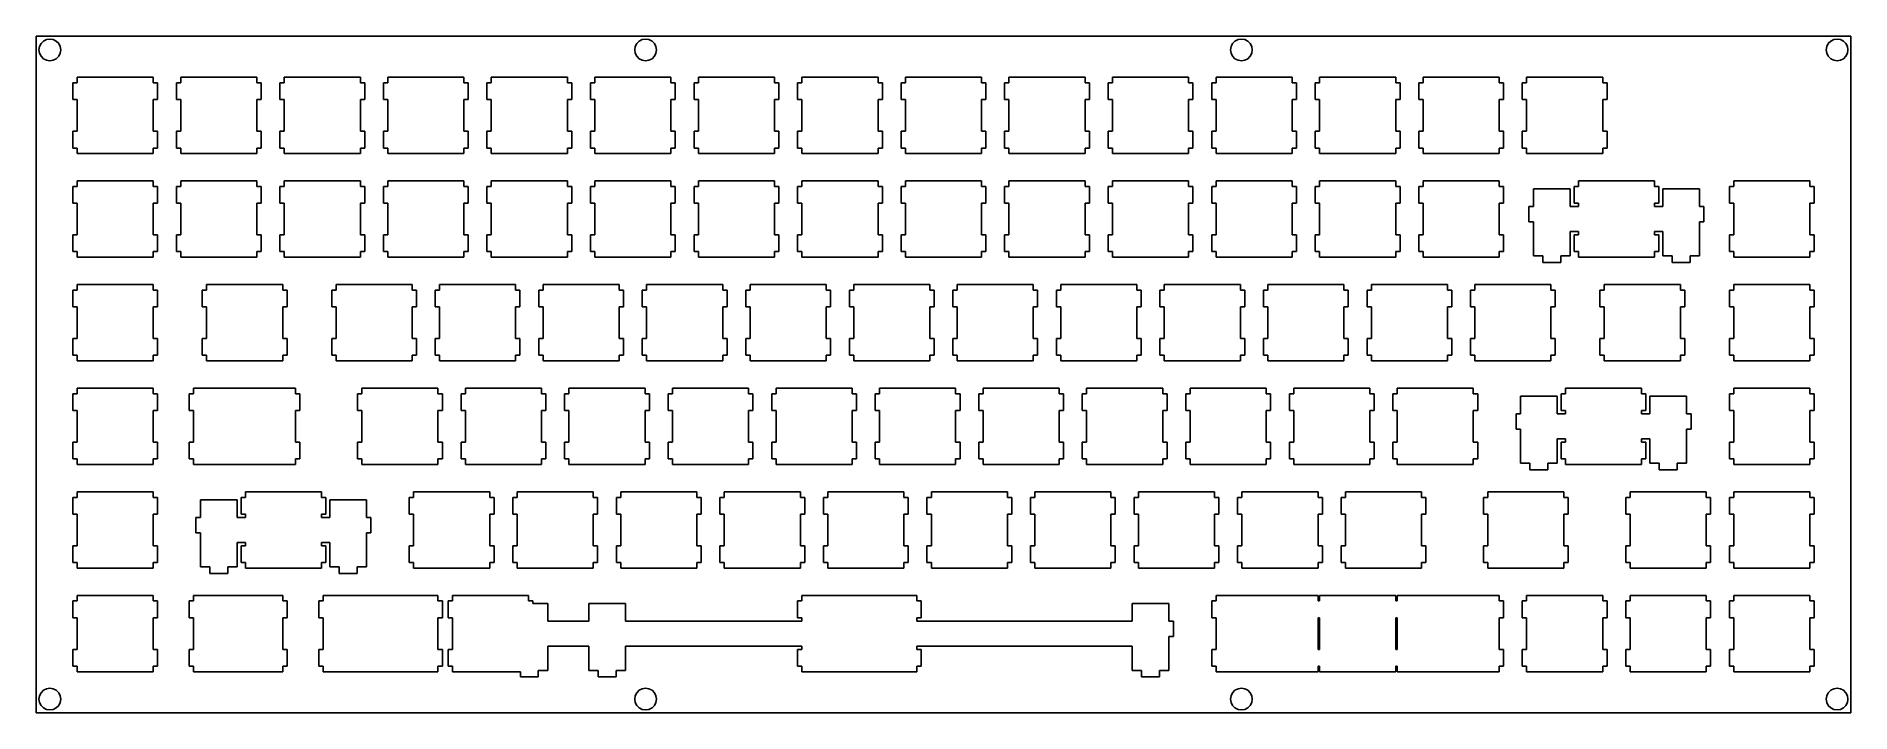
# Model space of a CAD drawing. Extents: x 0 to 334, y 0 to 124.
import ezdxf

# ---------------------------------------------------------------- set-up
doc = ezdxf.new("R2010")
doc.units = 0
doc.layers.get('0').update_dxf_attribs({"linetype": 'CONTINUOUS'})

msp = doc.modelspace()

# ---------------------------------------------------------------- linework, layer by layer
at = {"color": 0}
for p, q in [((0.09508, 124.435), (333.945, 124.435)), ((0.09508, 0.13643), (0.09508, 124.435)), ((1.418, 123.555), (0.97565, 123.112)), ((1.97611, 123.839), (1.418, 123.555)), ((2.59485, 123.936), (1.97611, 123.839)), ((3.21221, 123.839), (2.59485, 123.936)), ((3.76894, 123.555), (3.21221, 123.839)), ((4.21266, 123.112), (3.76894, 123.555)), ((111.035, 123.555), (110.593, 123.112)), ((111.592, 123.839), (111.035, 123.555)), ((112.211, 123.936), (111.592, 123.839)), ((112.83, 123.839), (112.211, 123.936)), ((113.386, 123.555), (112.83, 123.839)), ((113.83, 123.112), (113.386, 123.555)), ((220.653, 123.555), (220.209, 123.112)), ((221.21, 123.839), (220.653, 123.555)), ((221.828, 123.936), (221.21, 123.839)), ((222.447, 123.839), (221.828, 123.936)), ((223.004, 123.555), (222.447, 123.839)), ((223.446, 123.112), (223.004, 123.555)), ((330.269, 123.555), (329.826, 123.112)), ((330.827, 123.839), (330.269, 123.555)), ((331.446, 123.936), (330.827, 123.839)), ((332.063, 123.839), (331.446, 123.936)), ((332.62, 123.555), (332.063, 123.839)), ((333.064, 123.112), (332.62, 123.555)), ((333.945, 124.435), (333.945, 0.13643)), ((0.69178, 122.554), (0.59393, 121.936)), ((0.59393, 121.936), (0.69178, 121.319)), ((0.97565, 123.112), (0.69178, 122.554)), ((0.69178, 121.319), (0.97565, 120.761)), ((0.97565, 120.761), (1.418, 120.318)), ((1.418, 120.318), (1.97611, 120.034)), ((3.21221, 120.034), (3.76894, 120.318)), ((3.76894, 120.318), (4.21266, 120.761)), ((4.49654, 122.554), (4.21266, 123.112)), ((4.21266, 120.761), (4.49654, 121.319)), ((4.59437, 121.936), (4.49654, 122.554)), ((4.49654, 121.319), (4.59437, 121.936)), ((110.308, 122.554), (110.211, 121.936)), ((110.211, 121.936), (110.308, 121.319)), ((110.593, 123.112), (110.308, 122.554)), ((110.308, 121.319), (110.593, 120.761)), ((110.593, 120.761), (111.035, 120.318)), ((111.035, 120.318), (111.592, 120.034)), ((112.83, 120.034), (113.386, 120.318)), ((113.386, 120.318), (113.83, 120.761)), ((114.114, 122.554), (113.83, 123.112)), ((113.83, 120.761), (114.114, 121.319)), ((114.212, 121.936), (114.114, 122.554)), ((114.114, 121.319), (114.212, 121.936)), ((219.925, 122.554), (219.829, 121.936)), ((219.829, 121.936), (219.925, 121.319)), ((220.209, 123.112), (219.925, 122.554)), ((219.925, 121.319), (220.209, 120.761)), ((220.209, 120.761), (220.653, 120.318)), ((220.653, 120.318), (221.21, 120.034)), ((222.447, 120.034), (223.004, 120.318)), ((223.004, 120.318), (223.446, 120.761)), ((223.73, 122.554), (223.446, 123.112)), ((223.446, 120.761), (223.73, 121.319)), ((223.828, 121.936), (223.73, 122.554)), ((223.73, 121.319), (223.828, 121.936)), ((329.543, 122.554), (329.445, 121.936)), ((329.445, 121.936), (329.543, 121.319)), ((329.826, 123.112), (329.543, 122.554)), ((329.543, 121.319), (329.826, 120.761)), ((329.826, 120.761), (330.269, 120.318)), ((330.269, 120.318), (330.827, 120.034)), ((332.063, 120.034), (332.62, 120.318)), ((332.62, 120.318), (333.064, 120.761)), ((333.347, 122.554), (333.064, 123.112)), ((333.064, 120.761), (333.347, 121.319)), ((333.445, 121.936), (333.347, 122.554)), ((333.347, 121.319), (333.445, 121.936)), ((1.97611, 120.034), (2.59485, 119.936)), ((2.59485, 119.936), (3.21221, 120.034)), ((7.61919, 116.911), (7.61919, 115.912)), ((21.6201, 116.911), (7.61919, 116.911)), ((21.6201, 115.912), (21.6201, 116.911)), ((26.6692, 116.911), (26.6692, 115.912)), ((40.67, 116.911), (26.6692, 116.911)), ((40.67, 115.912), (40.67, 116.911)), ((45.7193, 116.911), (45.7193, 115.912)), ((59.72, 116.911), (45.7193, 116.911)), ((59.72, 115.912), (59.72, 116.911)), ((64.7693, 116.911), (64.7693, 115.912)), ((78.77, 116.911), (64.7693, 116.911)), ((78.77, 115.912), (78.77, 116.911)), ((83.8193, 116.911), (83.8193, 115.912)), ((97.82, 116.911), (83.8193, 116.911)), ((97.82, 115.912), (97.82, 116.911)), ((102.869, 116.911), (102.869, 115.912)), ((116.869, 116.911), (102.869, 116.911)), ((111.592, 120.034), (112.211, 119.936)), ((112.211, 119.936), (112.83, 120.034)), ((116.869, 115.912), (116.869, 116.911)), ((121.919, 116.911), (121.919, 115.912)), ((135.92, 116.911), (121.919, 116.911)), ((135.92, 115.912), (135.92, 116.911)), ((140.969, 116.911), (140.969, 115.912)), ((154.97, 116.911), (140.969, 116.911)), ((154.97, 115.912), (154.97, 116.911)), ((160.019, 116.911), (160.019, 115.912)), ((174.02, 116.911), (160.019, 116.911)), ((174.02, 115.912), (174.02, 116.911)), ((179.069, 116.911), (179.069, 115.912)), ((193.07, 116.911), (179.069, 116.911)), ((193.07, 115.912), (193.07, 116.911)), ((198.119, 116.911), (198.119, 115.912)), ((212.12, 116.911), (198.119, 116.911)), ((212.12, 115.912), (212.12, 116.911)), ((217.169, 116.911), (217.169, 115.912)), ((231.17, 116.911), (217.169, 116.911)), ((221.21, 120.034), (221.828, 119.936)), ((221.828, 119.936), (222.447, 120.034)), ((231.17, 115.912), (231.17, 116.911)), ((236.219, 116.911), (236.219, 115.912)), ((250.22, 116.911), (236.219, 116.911)), ((250.22, 115.912), (250.22, 116.911)), ((255.269, 116.911), (255.269, 115.912)), ((269.27, 116.911), (255.269, 116.911)), ((269.27, 115.912), (269.27, 116.911)), ((274.319, 116.911), (274.319, 115.912)), ((288.32, 116.911), (274.319, 116.911)), ((288.32, 115.912), (288.32, 116.911)), ((330.827, 120.034), (331.446, 119.936)), ((331.446, 119.936), (332.063, 120.034)), ((7.61919, 115.912), (6.81852, 115.912)), ((6.81852, 115.912), (6.81852, 112.812)), ((22.4193, 115.912), (21.6201, 115.912)), ((22.4193, 112.812), (22.4193, 115.912)), ((26.6692, 115.912), (25.8699, 115.912)), ((25.8699, 115.912), (25.8699, 112.812)), ((41.4694, 115.912), (40.67, 115.912)), ((41.4694, 112.812), (41.4694, 115.912)), ((45.7193, 115.912), (44.9199, 115.912)), ((44.9199, 115.912), (44.9199, 112.812)), ((60.5194, 115.912), (59.72, 115.912)), ((60.5194, 112.812), (60.5194, 115.912)), ((64.7693, 115.912), (63.9699, 115.912)), ((63.9699, 115.912), (63.9699, 112.812)), ((79.5694, 115.912), (78.77, 115.912)), ((79.5694, 112.812), (79.5694, 115.912)), ((83.8193, 115.912), (83.0199, 115.912)), ((83.0199, 115.912), (83.0199, 112.812)), ((98.618, 115.912), (97.82, 115.912)), ((98.618, 112.812), (98.618, 115.912)), ((102.869, 115.912), (102.07, 115.912)), ((102.07, 115.912), (102.07, 112.812)), ((117.668, 115.912), (116.869, 115.912)), ((117.668, 112.812), (117.668, 115.912)), ((121.919, 115.912), (121.118, 115.912)), ((121.118, 115.912), (121.118, 112.812)), ((136.719, 115.912), (135.92, 115.912)), ((136.719, 112.812), (136.719, 115.912)), ((140.969, 115.912), (140.17, 115.912)), ((140.17, 115.912), (140.17, 112.812)), ((155.769, 115.912), (154.97, 115.912)), ((155.769, 112.812), (155.769, 115.912)), ((160.019, 115.912), (159.22, 115.912)), ((159.22, 115.912), (159.22, 112.812)), ((174.819, 115.912), (174.02, 115.912)), ((174.819, 112.812), (174.819, 115.912)), ((179.069, 115.912), (178.27, 115.912)), ((178.27, 115.912), (178.27, 112.812)), ((193.869, 115.912), (193.07, 115.912)), ((193.869, 112.812), (193.869, 115.912)), ((198.119, 115.912), (197.32, 115.912)), ((197.32, 115.912), (197.32, 112.812)), ((212.919, 115.912), (212.12, 115.912)), ((212.919, 112.812), (212.919, 115.912)), ((217.169, 115.912), (216.37, 115.912)), ((216.37, 115.912), (216.37, 112.812)), ((231.969, 115.912), (231.17, 115.912)), ((231.969, 112.812), (231.969, 115.912)), ((236.219, 115.912), (235.42, 115.912)), ((235.42, 115.912), (235.42, 112.812)), ((251.019, 115.912), (250.22, 115.912)), ((251.019, 112.812), (251.019, 115.912)), ((255.269, 115.912), (254.47, 115.912)), ((254.47, 115.912), (254.47, 112.812)), ((270.069, 115.912), (269.27, 115.912)), ((270.069, 112.812), (270.069, 115.912)), ((274.319, 115.912), (273.52, 115.912)), ((273.52, 115.912), (273.52, 112.812)), ((289.119, 115.912), (288.32, 115.912)), ((289.119, 112.812), (289.119, 115.912)), ((6.81852, 112.812), (7.61919, 112.812)), ((7.61919, 112.812), (7.61919, 107.012)), ((21.6201, 107.012), (21.6201, 112.812)), ((21.6201, 112.812), (22.4193, 112.812)), ((25.8699, 112.812), (26.6692, 112.812)), ((26.6692, 112.812), (26.6692, 107.012)), ((40.67, 107.012), (40.67, 112.812)), ((40.67, 112.812), (41.4694, 112.812)), ((44.9199, 112.812), (45.7193, 112.812)), ((45.7193, 112.812), (45.7193, 107.012)), ((59.72, 107.012), (59.72, 112.812)), ((59.72, 112.812), (60.5194, 112.812)), ((63.9699, 112.812), (64.7693, 112.812)), ((64.7693, 112.812), (64.7693, 107.012)), ((78.77, 107.012), (78.77, 112.812)), ((78.77, 112.812), (79.5694, 112.812)), ((83.0199, 112.812), (83.8193, 112.812)), ((83.8193, 112.812), (83.8193, 107.012)), ((97.82, 107.012), (97.82, 112.812)), ((97.82, 112.812), (98.618, 112.812)), ((102.07, 112.812), (102.869, 112.812)), ((102.869, 112.812), (102.869, 107.012)), ((116.869, 107.012), (116.869, 112.812)), ((116.869, 112.812), (117.668, 112.812)), ((121.118, 112.812), (121.919, 112.812)), ((121.919, 112.812), (121.919, 107.012)), ((135.92, 107.012), (135.92, 112.812)), ((135.92, 112.812), (136.719, 112.812)), ((140.17, 112.812), (140.969, 112.812)), ((140.969, 112.812), (140.969, 107.012)), ((154.97, 107.012), (154.97, 112.812)), ((154.97, 112.812), (155.769, 112.812)), ((159.22, 112.812), (160.019, 112.812)), ((160.019, 112.812), (160.019, 107.012)), ((174.02, 107.012), (174.02, 112.812)), ((174.02, 112.812), (174.819, 112.812)), ((178.27, 112.812), (179.069, 112.812)), ((179.069, 112.812), (179.069, 107.012)), ((193.07, 107.012), (193.07, 112.812)), ((193.07, 112.812), (193.869, 112.812)), ((197.32, 112.812), (198.119, 112.812)), ((198.119, 112.812), (198.119, 107.012)), ((212.12, 107.012), (212.12, 112.812)), ((212.12, 112.812), (212.919, 112.812)), ((216.37, 112.812), (217.169, 112.812)), ((217.169, 112.812), (217.169, 107.012)), ((231.17, 107.012), (231.17, 112.812)), ((231.17, 112.812), (231.969, 112.812)), ((235.42, 112.812), (236.219, 112.812)), ((236.219, 112.812), (236.219, 107.012)), ((250.22, 107.012), (250.22, 112.812)), ((250.22, 112.812), (251.019, 112.812)), ((254.47, 112.812), (255.269, 112.812)), ((255.269, 112.812), (255.269, 107.012)), ((269.27, 107.012), (269.27, 112.812)), ((269.27, 112.812), (270.069, 112.812)), ((273.52, 112.812), (274.319, 112.812)), ((274.319, 112.812), (274.319, 107.012)), ((288.32, 107.012), (288.32, 112.812)), ((288.32, 112.812), (289.119, 112.812)), ((7.61919, 107.012), (6.81852, 107.012)), ((6.81852, 107.012), (6.81852, 103.911)), ((22.4193, 107.012), (21.6201, 107.012)), ((22.4193, 103.911), (22.4193, 107.012)), ((26.6692, 107.012), (25.8699, 107.012)), ((25.8699, 107.012), (25.8699, 103.911)), ((41.4694, 107.012), (40.67, 107.012)), ((41.4694, 103.911), (41.4694, 107.012)), ((45.7193, 107.012), (44.9199, 107.012)), ((44.9199, 107.012), (44.9199, 103.911)), ((60.5194, 107.012), (59.72, 107.012)), ((60.5194, 103.911), (60.5194, 107.012)), ((64.7693, 107.012), (63.9699, 107.012)), ((63.9699, 107.012), (63.9699, 103.911)), ((79.5694, 107.012), (78.77, 107.012)), ((79.5694, 103.911), (79.5694, 107.012)), ((83.8193, 107.012), (83.0199, 107.012)), ((83.0199, 107.012), (83.0199, 103.911)), ((98.618, 107.012), (97.82, 107.012)), ((98.618, 103.911), (98.618, 107.012)), ((102.869, 107.012), (102.07, 107.012)), ((102.07, 107.012), (102.07, 103.911)), ((117.668, 107.012), (116.869, 107.012)), ((117.668, 103.911), (117.668, 107.012)), ((121.919, 107.012), (121.118, 107.012)), ((121.118, 107.012), (121.118, 103.911)), ((136.719, 107.012), (135.92, 107.012)), ((136.719, 103.911), (136.719, 107.012)), ((140.969, 107.012), (140.17, 107.012)), ((140.17, 107.012), (140.17, 103.911)), ((155.769, 107.012), (154.97, 107.012)), ((155.769, 103.911), (155.769, 107.012)), ((160.019, 107.012), (159.22, 107.012)), ((159.22, 107.012), (159.22, 103.911)), ((174.819, 107.012), (174.02, 107.012)), ((174.819, 103.911), (174.819, 107.012)), ((179.069, 107.012), (178.27, 107.012)), ((178.27, 107.012), (178.27, 103.911)), ((193.869, 107.012), (193.07, 107.012)), ((193.869, 103.911), (193.869, 107.012)), ((198.119, 107.012), (197.32, 107.012)), ((197.32, 107.012), (197.32, 103.911)), ((212.919, 107.012), (212.12, 107.012)), ((212.919, 103.911), (212.919, 107.012)), ((217.169, 107.012), (216.37, 107.012)), ((216.37, 107.012), (216.37, 103.911)), ((231.969, 107.012), (231.17, 107.012)), ((231.969, 103.911), (231.969, 107.012)), ((236.219, 107.012), (235.42, 107.012)), ((235.42, 107.012), (235.42, 103.911)), ((251.019, 107.012), (250.22, 107.012)), ((251.019, 103.911), (251.019, 107.012)), ((255.269, 107.012), (254.47, 107.012)), ((254.47, 107.012), (254.47, 103.911)), ((270.069, 107.012), (269.27, 107.012)), ((270.069, 103.911), (270.069, 107.012)), ((274.319, 107.012), (273.52, 107.012)), ((273.52, 107.012), (273.52, 103.911)), ((289.119, 107.012), (288.32, 107.012)), ((289.119, 103.911), (289.119, 107.012)), ((6.81852, 103.911), (7.61919, 103.911)), ((7.61919, 103.911), (7.61919, 102.911)), ((21.6201, 102.911), (21.6201, 103.911)), ((21.6201, 103.911), (22.4193, 103.911)), ((25.8699, 103.911), (26.6692, 103.911)), ((26.6692, 103.911), (26.6692, 102.911)), ((40.67, 102.911), (40.67, 103.911)), ((40.67, 103.911), (41.4694, 103.911)), ((44.9199, 103.911), (45.7193, 103.911)), ((45.7193, 103.911), (45.7193, 102.911)), ((59.72, 102.911), (59.72, 103.911)), ((59.72, 103.911), (60.5194, 103.911)), ((63.9699, 103.911), (64.7693, 103.911)), ((64.7693, 103.911), (64.7693, 102.911)), ((78.77, 102.911), (78.77, 103.911)), ((78.77, 103.911), (79.5694, 103.911)), ((83.0199, 103.911), (83.8193, 103.911)), ((83.8193, 103.911), (83.8193, 102.911)), ((97.82, 102.911), (97.82, 103.911)), ((97.82, 103.911), (98.618, 103.911)), ((102.07, 103.911), (102.869, 103.911)), ((102.869, 103.911), (102.869, 102.911)), ((116.869, 102.911), (116.869, 103.911)), ((116.869, 103.911), (117.668, 103.911)), ((121.118, 103.911), (121.919, 103.911)), ((121.919, 103.911), (121.919, 102.911)), ((135.92, 102.911), (135.92, 103.911)), ((135.92, 103.911), (136.719, 103.911)), ((140.17, 103.911), (140.969, 103.911)), ((140.969, 103.911), (140.969, 102.911)), ((154.97, 102.911), (154.97, 103.911)), ((154.97, 103.911), (155.769, 103.911)), ((159.22, 103.911), (160.019, 103.911)), ((160.019, 103.911), (160.019, 102.911)), ((174.02, 102.911), (174.02, 103.911)), ((174.02, 103.911), (174.819, 103.911)), ((178.27, 103.911), (179.069, 103.911)), ((179.069, 103.911), (179.069, 102.911)), ((193.07, 102.911), (193.07, 103.911)), ((193.07, 103.911), (193.869, 103.911)), ((197.32, 103.911), (198.119, 103.911)), ((198.119, 103.911), (198.119, 102.911)), ((212.12, 102.911), (212.12, 103.911)), ((212.12, 103.911), (212.919, 103.911)), ((216.37, 103.911), (217.169, 103.911)), ((217.169, 103.911), (217.169, 102.911)), ((231.17, 102.911), (231.17, 103.911)), ((231.17, 103.911), (231.969, 103.911)), ((235.42, 103.911), (236.219, 103.911)), ((236.219, 103.911), (236.219, 102.911)), ((250.22, 102.911), (250.22, 103.911)), ((250.22, 103.911), (251.019, 103.911)), ((254.47, 103.911), (255.269, 103.911)), ((255.269, 103.911), (255.269, 102.911)), ((269.27, 102.911), (269.27, 103.911)), ((269.27, 103.911), (270.069, 103.911)), ((273.52, 103.911), (274.319, 103.911)), ((274.319, 103.911), (274.319, 102.911)), ((288.32, 102.911), (288.32, 103.911)), ((288.32, 103.911), (289.119, 103.911)), ((7.61919, 102.911), (21.6201, 102.911)), ((26.6692, 102.911), (40.67, 102.911)), ((45.7193, 102.911), (59.72, 102.911)), ((64.7693, 102.911), (78.77, 102.911)), ((83.8193, 102.911), (97.82, 102.911)), ((102.869, 102.911), (116.869, 102.911)), ((121.919, 102.911), (135.92, 102.911)), ((140.969, 102.911), (154.97, 102.911)), ((160.019, 102.911), (174.02, 102.911)), ((179.069, 102.911), (193.07, 102.911)), ((198.119, 102.911), (212.12, 102.911)), ((217.169, 102.911), (231.17, 102.911)), ((236.219, 102.911), (250.22, 102.911)), ((255.269, 102.911), (269.27, 102.911)), ((274.319, 102.911), (288.32, 102.911)), ((7.61919, 96.8608), (6.81852, 96.8608)), ((6.81852, 96.8608), (6.81852, 93.7616)), ((7.61919, 97.8613), (7.61919, 96.8608)), ((21.6201, 97.8613), (7.61919, 97.8613)), ((21.6201, 96.8608), (21.6201, 97.8613)), ((22.4193, 96.8608), (21.6201, 96.8608)), ((22.4193, 93.7616), (22.4193, 96.8608)), ((26.6692, 96.8608), (25.8699, 96.8608)), ((25.8699, 96.8608), (25.8699, 93.7616)), ((26.6692, 97.8613), (26.6692, 96.8608)), ((40.67, 97.8613), (26.6692, 97.8613)), ((40.67, 96.8608), (40.67, 97.8613)), ((41.4694, 96.8608), (40.67, 96.8608)), ((41.4694, 93.7616), (41.4694, 96.8608)), ((45.7193, 96.8608), (44.9199, 96.8608)), ((44.9199, 96.8608), (44.9199, 93.7616)), ((45.7193, 97.8613), (45.7193, 96.8608)), ((59.72, 97.8613), (45.7193, 97.8613)), ((59.72, 96.8608), (59.72, 97.8613)), ((60.5194, 96.8608), (59.72, 96.8608)), ((60.5194, 93.7616), (60.5194, 96.8608)), ((64.7693, 96.8608), (63.9699, 96.8608)), ((63.9699, 96.8608), (63.9699, 93.7616)), ((64.7693, 97.8613), (64.7693, 96.8608)), ((78.77, 97.8613), (64.7693, 97.8613)), ((78.77, 96.8608), (78.77, 97.8613)), ((79.5694, 96.8608), (78.77, 96.8608)), ((79.5694, 93.7616), (79.5694, 96.8608)), ((83.8193, 96.8608), (83.0199, 96.8608)), ((83.0199, 96.8608), (83.0199, 93.7616)), ((83.8193, 97.8613), (83.8193, 96.8608)), ((97.82, 97.8613), (83.8193, 97.8613)), ((97.82, 96.8608), (97.82, 97.8613)), ((98.618, 96.8608), (97.82, 96.8608)), ((98.618, 93.7616), (98.618, 96.8608)), ((102.869, 96.8608), (102.07, 96.8608)), ((102.07, 96.8608), (102.07, 93.7616)), ((102.869, 97.8613), (102.869, 96.8608)), ((116.869, 97.8613), (102.869, 97.8613)), ((116.869, 96.8608), (116.869, 97.8613)), ((117.668, 96.8608), (116.869, 96.8608)), ((117.668, 93.7616), (117.668, 96.8608)), ((121.919, 96.8608), (121.118, 96.8608)), ((121.118, 96.8608), (121.118, 93.7616)), ((121.919, 97.8613), (121.919, 96.8608)), ((135.92, 97.8613), (121.919, 97.8613)), ((135.92, 96.8608), (135.92, 97.8613)), ((136.719, 96.8608), (135.92, 96.8608)), ((136.719, 93.7616), (136.719, 96.8608)), ((140.969, 96.8608), (140.17, 96.8608)), ((140.17, 96.8608), (140.17, 93.7616)), ((140.969, 97.8613), (140.969, 96.8608)), ((154.97, 97.8613), (140.969, 97.8613)), ((154.97, 96.8608), (154.97, 97.8613)), ((155.769, 96.8608), (154.97, 96.8608)), ((155.769, 93.7616), (155.769, 96.8608)), ((160.019, 96.8608), (159.22, 96.8608)), ((159.22, 96.8608), (159.22, 93.7616)), ((160.019, 97.8613), (160.019, 96.8608)), ((174.02, 97.8613), (160.019, 97.8613)), ((174.02, 96.8608), (174.02, 97.8613)), ((174.819, 96.8608), (174.02, 96.8608)), ((174.819, 93.7616), (174.819, 96.8608)), ((179.069, 96.8608), (178.27, 96.8608)), ((178.27, 96.8608), (178.27, 93.7616)), ((179.069, 97.8613), (179.069, 96.8608)), ((193.07, 97.8613), (179.069, 97.8613)), ((193.07, 96.8608), (193.07, 97.8613)), ((193.869, 96.8608), (193.07, 96.8608)), ((193.869, 93.7616), (193.869, 96.8608)), ((198.119, 96.8608), (197.32, 96.8608)), ((197.32, 96.8608), (197.32, 93.7616)), ((198.119, 97.8613), (198.119, 96.8608)), ((212.12, 97.8613), (198.119, 97.8613)), ((212.12, 96.8608), (212.12, 97.8613)), ((212.919, 96.8608), (212.12, 96.8608)), ((212.919, 93.7616), (212.919, 96.8608)), ((217.169, 96.8608), (216.37, 96.8608)), ((216.37, 96.8608), (216.37, 93.7616)), ((217.169, 97.8613), (217.169, 96.8608)), ((231.17, 97.8613), (217.169, 97.8613)), ((231.17, 96.8608), (231.17, 97.8613)), ((231.969, 96.8608), (231.17, 96.8608)), ((231.969, 93.7616), (231.969, 96.8608)), ((236.219, 96.8608), (235.42, 96.8608)), ((235.42, 96.8608), (235.42, 93.7616)), ((236.219, 97.8613), (236.219, 96.8608)), ((250.22, 97.8613), (236.219, 97.8613)), ((250.22, 96.8608), (250.22, 97.8613)), ((251.019, 96.8608), (250.22, 96.8608)), ((251.019, 93.7616), (251.019, 96.8608)), ((255.269, 96.8608), (254.47, 96.8608)), ((254.47, 96.8608), (254.47, 93.7616)), ((255.269, 97.8613), (255.269, 96.8608)), ((269.27, 97.8613), (255.269, 97.8613)), ((269.27, 96.8608), (269.27, 97.8613)), ((270.069, 96.8608), (269.27, 96.8608)), ((270.069, 93.7616), (270.069, 96.8608)), ((283.844, 96.8608), (283.045, 96.8608)), ((283.045, 96.8608), (283.045, 93.7616)), ((283.844, 97.8613), (283.844, 96.8608)), ((297.845, 97.8613), (283.844, 97.8613)), ((297.845, 96.8608), (297.845, 97.8613)), ((298.644, 96.8608), (297.845, 96.8608)), ((298.644, 93.7616), (298.644, 96.8608)), ((312.419, 96.8608), (311.62, 96.8608)), ((311.62, 96.8608), (311.62, 93.7616)), ((312.419, 97.8613), (312.419, 96.8608)), ((326.42, 97.8613), (312.419, 97.8613)), ((326.42, 96.8608), (326.42, 97.8613)), ((327.219, 96.8608), (326.42, 96.8608)), ((327.219, 93.7616), (327.219, 96.8608)), ((6.81852, 93.7616), (7.61919, 93.7616)), ((7.61919, 93.7616), (7.61919, 87.9616)), ((21.6201, 87.9616), (21.6201, 93.7616)), ((21.6201, 93.7616), (22.4193, 93.7616)), ((25.8699, 93.7616), (26.6692, 93.7616)), ((26.6692, 93.7616), (26.6692, 87.9616)), ((40.67, 87.9616), (40.67, 93.7616)), ((40.67, 93.7616), (41.4694, 93.7616)), ((44.9199, 93.7616), (45.7193, 93.7616)), ((45.7193, 93.7616), (45.7193, 87.9616)), ((59.72, 87.9616), (59.72, 93.7616)), ((59.72, 93.7616), (60.5194, 93.7616)), ((63.9699, 93.7616), (64.7693, 93.7616)), ((64.7693, 93.7616), (64.7693, 87.9616)), ((78.77, 87.9616), (78.77, 93.7616)), ((78.77, 93.7616), (79.5694, 93.7616)), ((83.0199, 93.7616), (83.8193, 93.7616)), ((83.8193, 93.7616), (83.8193, 87.9616)), ((97.82, 87.9616), (97.82, 93.7616)), ((97.82, 93.7616), (98.618, 93.7616)), ((102.07, 93.7616), (102.869, 93.7616)), ((102.869, 93.7616), (102.869, 87.9616)), ((116.869, 87.9616), (116.869, 93.7616)), ((116.869, 93.7616), (117.668, 93.7616)), ((121.118, 93.7616), (121.919, 93.7616)), ((121.919, 93.7616), (121.919, 87.9616)), ((135.92, 87.9616), (135.92, 93.7616)), ((135.92, 93.7616), (136.719, 93.7616)), ((140.17, 93.7616), (140.969, 93.7616)), ((140.969, 93.7616), (140.969, 87.9616)), ((154.97, 87.9616), (154.97, 93.7616)), ((154.97, 93.7616), (155.769, 93.7616)), ((159.22, 93.7616), (160.019, 93.7616)), ((160.019, 93.7616), (160.019, 87.9616)), ((174.02, 87.9616), (174.02, 93.7616)), ((174.02, 93.7616), (174.819, 93.7616)), ((178.27, 93.7616), (179.069, 93.7616)), ((179.069, 93.7616), (179.069, 87.9616)), ((193.07, 87.9616), (193.07, 93.7616)), ((193.07, 93.7616), (193.869, 93.7616)), ((197.32, 93.7616), (198.119, 93.7616)), ((198.119, 93.7616), (198.119, 87.9616)), ((212.12, 87.9616), (212.12, 93.7616)), ((212.12, 93.7616), (212.919, 93.7616)), ((216.37, 93.7616), (217.169, 93.7616)), ((217.169, 93.7616), (217.169, 87.9616)), ((231.17, 87.9616), (231.17, 93.7616)), ((231.17, 93.7616), (231.969, 93.7616)), ((235.42, 93.7616), (236.219, 93.7616)), ((236.219, 93.7616), (236.219, 87.9616)), ((250.22, 87.9616), (250.22, 93.7616)), ((250.22, 93.7616), (251.019, 93.7616)), ((254.47, 93.7616), (255.269, 93.7616)), ((255.269, 93.7616), (255.269, 87.9616)), ((269.27, 87.9616), (269.27, 93.7616)), ((269.27, 93.7616), (270.069, 93.7616)), ((282.32, 96.3909), (275.569, 96.3909)), ((275.569, 96.3909), (275.569, 93.1609)), ((282.32, 93.1609), (282.32, 96.3909)), ((283.045, 93.7616), (283.844, 93.7616)), ((283.844, 93.7616), (283.844, 93.1609)), ((297.845, 93.1609), (297.845, 93.7616)), ((297.845, 93.7616), (298.644, 93.7616)), ((306.12, 96.3909), (299.369, 96.3909)), ((299.369, 96.3909), (299.369, 93.1609)), ((306.12, 93.1609), (306.12, 96.3909)), ((311.62, 93.7616), (312.419, 93.7616)), ((312.419, 93.7616), (312.419, 87.9616)), ((326.42, 87.9616), (326.42, 93.7616)), ((326.42, 93.7616), (327.219, 93.7616)), ((275.569, 93.1609), (274.745, 93.1609)), ((274.745, 93.1609), (274.745, 90.3609)), ((274.745, 90.3609), (275.569, 90.3609)), ((275.569, 90.3609), (275.569, 84.0906)), ((283.844, 93.1609), (282.32, 93.1609)), ((299.369, 93.1609), (297.845, 93.1609)), ((306.944, 93.1609), (306.12, 93.1609)), ((306.12, 84.0906), (306.12, 90.3609)), ((306.12, 90.3609), (306.944, 90.3609)), ((306.944, 90.3609), (306.944, 93.1609)), ((7.61919, 87.9616), (6.81852, 87.9616)), ((6.81852, 87.9616), (6.81852, 84.861)), ((22.4193, 87.9616), (21.6201, 87.9616)), ((22.4193, 84.861), (22.4193, 87.9616)), ((26.6692, 87.9616), (25.8699, 87.9616)), ((25.8699, 87.9616), (25.8699, 84.861)), ((41.4694, 87.9616), (40.67, 87.9616)), ((41.4694, 84.861), (41.4694, 87.9616)), ((45.7193, 87.9616), (44.9199, 87.9616)), ((44.9199, 87.9616), (44.9199, 84.861)), ((60.5194, 87.9616), (59.72, 87.9616)), ((60.5194, 84.861), (60.5194, 87.9616)), ((64.7693, 87.9616), (63.9699, 87.9616)), ((63.9699, 87.9616), (63.9699, 84.861)), ((79.5694, 87.9616), (78.77, 87.9616)), ((79.5694, 84.861), (79.5694, 87.9616)), ((83.8193, 87.9616), (83.0199, 87.9616)), ((83.0199, 87.9616), (83.0199, 84.861)), ((98.618, 87.9616), (97.82, 87.9616)), ((98.618, 84.861), (98.618, 87.9616)), ((102.869, 87.9616), (102.07, 87.9616)), ((102.07, 87.9616), (102.07, 84.861)), ((117.668, 87.9616), (116.869, 87.9616)), ((117.668, 84.861), (117.668, 87.9616)), ((121.919, 87.9616), (121.118, 87.9616)), ((121.118, 87.9616), (121.118, 84.861)), ((136.719, 87.9616), (135.92, 87.9616)), ((136.719, 84.861), (136.719, 87.9616)), ((140.969, 87.9616), (140.17, 87.9616)), ((140.17, 87.9616), (140.17, 84.861)), ((155.769, 87.9616), (154.97, 87.9616)), ((155.769, 84.861), (155.769, 87.9616)), ((160.019, 87.9616), (159.22, 87.9616)), ((159.22, 87.9616), (159.22, 84.861)), ((174.819, 87.9616), (174.02, 87.9616)), ((174.819, 84.861), (174.819, 87.9616)), ((179.069, 87.9616), (178.27, 87.9616)), ((178.27, 87.9616), (178.27, 84.861)), ((193.869, 87.9616), (193.07, 87.9616)), ((193.869, 84.861), (193.869, 87.9616)), ((198.119, 87.9616), (197.32, 87.9616)), ((197.32, 87.9616), (197.32, 84.861)), ((212.919, 87.9616), (212.12, 87.9616)), ((212.919, 84.861), (212.919, 87.9616)), ((217.169, 87.9616), (216.37, 87.9616)), ((216.37, 87.9616), (216.37, 84.861)), ((231.969, 87.9616), (231.17, 87.9616)), ((231.969, 84.861), (231.969, 87.9616)), ((236.219, 87.9616), (235.42, 87.9616)), ((235.42, 87.9616), (235.42, 84.861)), ((251.019, 87.9616), (250.22, 87.9616)), ((251.019, 84.861), (251.019, 87.9616)), ((255.269, 87.9616), (254.47, 87.9616)), ((254.47, 87.9616), (254.47, 84.861)), ((270.069, 87.9616), (269.27, 87.9616)), ((270.069, 84.861), (270.069, 87.9616)), ((282.32, 84.0906), (282.32, 88.561)), ((282.32, 88.561), (283.844, 88.561)), ((283.844, 87.9616), (283.045, 87.9616)), ((283.045, 87.9616), (283.045, 84.861)), ((283.844, 88.561), (283.844, 87.9616)), ((297.845, 87.9616), (297.845, 88.561)), ((297.845, 88.561), (299.369, 88.561)), ((298.644, 87.9616), (297.845, 87.9616)), ((298.644, 84.861), (298.644, 87.9616)), ((299.369, 88.561), (299.369, 84.0906)), ((312.419, 87.9616), (311.62, 87.9616)), ((311.62, 87.9616), (311.62, 84.861)), ((327.219, 87.9616), (326.42, 87.9616)), ((327.219, 84.861), (327.219, 87.9616)), ((6.81852, 84.861), (7.61919, 84.861)), ((7.61919, 84.861), (7.61919, 83.8606)), ((7.61919, 83.8606), (21.6201, 83.8606)), ((21.6201, 83.8606), (21.6201, 84.861)), ((21.6201, 84.861), (22.4193, 84.861)), ((25.8699, 84.861), (26.6692, 84.861)), ((26.6692, 84.861), (26.6692, 83.8606)), ((26.6692, 83.8606), (40.67, 83.8606)), ((40.67, 83.8606), (40.67, 84.861)), ((40.67, 84.861), (41.4694, 84.861)), ((44.9199, 84.861), (45.7193, 84.861)), ((45.7193, 84.861), (45.7193, 83.8606)), ((45.7193, 83.8606), (59.72, 83.8606)), ((59.72, 83.8606), (59.72, 84.861)), ((59.72, 84.861), (60.5194, 84.861)), ((63.9699, 84.861), (64.7693, 84.861)), ((64.7693, 84.861), (64.7693, 83.8606)), ((64.7693, 83.8606), (78.77, 83.8606)), ((78.77, 83.8606), (78.77, 84.861)), ((78.77, 84.861), (79.5694, 84.861)), ((83.0199, 84.861), (83.8193, 84.861)), ((83.8193, 84.861), (83.8193, 83.8606)), ((83.8193, 83.8606), (97.82, 83.8606)), ((97.82, 83.8606), (97.82, 84.861)), ((97.82, 84.861), (98.618, 84.861)), ((102.07, 84.861), (102.869, 84.861)), ((102.869, 84.861), (102.869, 83.8606)), ((102.869, 83.8606), (116.869, 83.8606)), ((116.869, 83.8606), (116.869, 84.861)), ((116.869, 84.861), (117.668, 84.861)), ((121.118, 84.861), (121.919, 84.861)), ((121.919, 84.861), (121.919, 83.8606)), ((121.919, 83.8606), (135.92, 83.8606)), ((135.92, 83.8606), (135.92, 84.861)), ((135.92, 84.861), (136.719, 84.861)), ((140.17, 84.861), (140.969, 84.861)), ((140.969, 84.861), (140.969, 83.8606)), ((140.969, 83.8606), (154.97, 83.8606)), ((154.97, 83.8606), (154.97, 84.861)), ((154.97, 84.861), (155.769, 84.861)), ((159.22, 84.861), (160.019, 84.861)), ((160.019, 84.861), (160.019, 83.8606)), ((160.019, 83.8606), (174.02, 83.8606)), ((174.02, 83.8606), (174.02, 84.861)), ((174.02, 84.861), (174.819, 84.861)), ((178.27, 84.861), (179.069, 84.861)), ((179.069, 84.861), (179.069, 83.8606)), ((179.069, 83.8606), (193.07, 83.8606)), ((193.07, 83.8606), (193.07, 84.861)), ((193.07, 84.861), (193.869, 84.861)), ((197.32, 84.861), (198.119, 84.861)), ((198.119, 84.861), (198.119, 83.8606)), ((198.119, 83.8606), (212.12, 83.8606)), ((212.12, 83.8606), (212.12, 84.861)), ((212.12, 84.861), (212.919, 84.861)), ((216.37, 84.861), (217.169, 84.861)), ((217.169, 84.861), (217.169, 83.8606)), ((217.169, 83.8606), (231.17, 83.8606)), ((231.17, 83.8606), (231.17, 84.861)), ((231.17, 84.861), (231.969, 84.861)), ((235.42, 84.861), (236.219, 84.861)), ((236.219, 84.861), (236.219, 83.8606)), ((236.219, 83.8606), (250.22, 83.8606)), ((250.22, 83.8606), (250.22, 84.861)), ((250.22, 84.861), (251.019, 84.861)), ((254.47, 84.861), (255.269, 84.861)), ((255.269, 84.861), (255.269, 83.8606)), ((255.269, 83.8606), (269.27, 83.8606)), ((269.27, 83.8606), (269.27, 84.861)), ((269.27, 84.861), (270.069, 84.861)), ((275.569, 84.0906), (277.294, 84.0906)), ((277.294, 84.0906), (277.294, 82.8918)), ((280.595, 82.8918), (280.595, 84.0906)), ((280.595, 84.0906), (282.32, 84.0906)), ((283.045, 84.861), (283.844, 84.861)), ((283.844, 84.861), (283.844, 83.8606)), ((283.844, 83.8606), (297.845, 83.8606)), ((297.845, 83.8606), (297.845, 84.861)), ((297.845, 84.861), (298.644, 84.861)), ((299.369, 84.0906), (301.094, 84.0906)), ((301.094, 84.0906), (301.094, 82.8918)), ((304.395, 82.8918), (304.395, 84.0906)), ((304.395, 84.0906), (306.12, 84.0906)), ((311.62, 84.861), (312.419, 84.861)), ((312.419, 84.861), (312.419, 83.8606)), ((312.419, 83.8606), (326.42, 83.8606)), ((326.42, 83.8606), (326.42, 84.861)), ((326.42, 84.861), (327.219, 84.861)), ((277.294, 82.8918), (280.595, 82.8918)), ((301.094, 82.8918), (304.395, 82.8918)), ((7.61919, 77.8108), (6.81852, 77.8108)), ((6.81852, 77.8108), (6.81852, 74.7116)), ((7.61919, 78.8113), (7.61919, 77.8108)), ((21.6201, 78.8113), (7.61919, 78.8113)), ((21.6201, 77.8108), (21.6201, 78.8113)), ((22.4193, 77.8108), (21.6201, 77.8108)), ((22.4193, 74.7116), (22.4193, 77.8108)), ((31.4317, 77.8108), (30.631, 77.8108)), ((30.631, 77.8108), (30.631, 74.7116)), ((31.4317, 78.8113), (31.4317, 77.8108)), ((45.4311, 78.8113), (31.4317, 78.8113)), ((45.4311, 77.8108), (45.4311, 78.8113)), ((46.2319, 77.8108), (45.4311, 77.8108)), ((46.2319, 74.7116), (46.2319, 77.8108)), ((55.2443, 77.8108), (54.4449, 77.8108)), ((54.4449, 77.8108), (54.4449, 74.7116)), ((55.2443, 78.8113), (55.2443, 77.8108)), ((69.245, 78.8113), (55.2443, 78.8113)), ((69.245, 77.8108), (69.245, 78.8113)), ((70.0444, 77.8108), (69.245, 77.8108)), ((70.0444, 74.7116), (70.0444, 77.8108)), ((74.2943, 77.8108), (73.4949, 77.8108)), ((73.4949, 77.8108), (73.4949, 74.7116)), ((74.2943, 78.8113), (74.2943, 77.8108)), ((88.295, 78.8113), (74.2943, 78.8113)), ((88.295, 77.8108), (88.295, 78.8113)), ((89.0944, 77.8108), (88.295, 77.8108)), ((89.0944, 74.7116), (89.0944, 77.8108)), ((93.3443, 77.8108), (92.5449, 77.8108)), ((92.5449, 77.8108), (92.5449, 74.7116)), ((93.3443, 78.8113), (93.3443, 77.8108)), ((107.345, 78.8113), (93.3443, 78.8113)), ((107.345, 77.8108), (107.345, 78.8113)), ((108.144, 77.8108), (107.345, 77.8108)), ((108.144, 74.7116), (108.144, 77.8108)), ((112.394, 77.8108), (111.595, 77.8108)), ((111.595, 77.8108), (111.595, 74.7116)), ((112.394, 78.8113), (112.394, 77.8108)), ((126.395, 78.8113), (112.394, 78.8113)), ((126.395, 77.8108), (126.395, 78.8113)), ((127.194, 77.8108), (126.395, 77.8108)), ((127.194, 74.7116), (127.194, 77.8108)), ((131.444, 77.8108), (130.643, 77.8108)), ((130.643, 77.8108), (130.643, 74.7116)), ((131.444, 78.8113), (131.444, 77.8108)), ((145.445, 78.8113), (131.444, 78.8113)), ((145.445, 77.8108), (145.445, 78.8113)), ((146.244, 77.8108), (145.445, 77.8108)), ((146.244, 74.7116), (146.244, 77.8108)), ((150.494, 77.8108), (149.695, 77.8108)), ((149.695, 77.8108), (149.695, 74.7116)), ((150.494, 78.8113), (150.494, 77.8108)), ((164.495, 78.8113), (150.494, 78.8113)), ((164.495, 77.8108), (164.495, 78.8113)), ((165.294, 77.8108), (164.495, 77.8108)), ((165.294, 74.7116), (165.294, 77.8108)), ((169.544, 77.8108), (168.745, 77.8108)), ((168.745, 77.8108), (168.745, 74.7116)), ((169.544, 78.8113), (169.544, 77.8108)), ((183.545, 78.8113), (169.544, 78.8113)), ((183.545, 77.8108), (183.545, 78.8113)), ((184.344, 77.8108), (183.545, 77.8108)), ((184.344, 74.7116), (184.344, 77.8108)), ((188.594, 77.8108), (187.795, 77.8108)), ((187.795, 77.8108), (187.795, 74.7116)), ((188.594, 78.8113), (188.594, 77.8108)), ((202.595, 78.8113), (188.594, 78.8113)), ((202.595, 77.8108), (202.595, 78.8113)), ((203.394, 77.8108), (202.595, 77.8108)), ((203.394, 74.7116), (203.394, 77.8108)), ((207.644, 77.8108), (206.845, 77.8108)), ((206.845, 77.8108), (206.845, 74.7116)), ((207.644, 78.8113), (207.644, 77.8108)), ((221.645, 78.8113), (207.644, 78.8113)), ((221.645, 77.8108), (221.645, 78.8113)), ((222.444, 77.8108), (221.645, 77.8108)), ((222.444, 74.7116), (222.444, 77.8108)), ((226.694, 77.8108), (225.895, 77.8108)), ((225.895, 77.8108), (225.895, 74.7116)), ((226.694, 78.8113), (226.694, 77.8108)), ((240.695, 78.8113), (226.694, 78.8113)), ((240.695, 77.8108), (240.695, 78.8113)), ((241.494, 77.8108), (240.695, 77.8108)), ((241.494, 74.7116), (241.494, 77.8108)), ((245.744, 77.8108), (244.945, 77.8108)), ((244.945, 77.8108), (244.945, 74.7116)), ((245.744, 78.8113), (245.744, 77.8108)), ((259.745, 78.8113), (245.744, 78.8113)), ((259.745, 77.8108), (259.745, 78.8113)), ((260.544, 77.8108), (259.745, 77.8108)), ((260.544, 74.7116), (260.544, 77.8108)), ((264.794, 77.8108), (263.995, 77.8108)), ((263.995, 77.8108), (263.995, 74.7116)), ((264.794, 78.8113), (264.794, 77.8108)), ((278.795, 78.8113), (264.794, 78.8113)), ((278.795, 77.8108), (278.795, 78.8113)), ((279.594, 77.8108), (278.795, 77.8108)), ((279.594, 74.7116), (279.594, 77.8108)), ((288.607, 77.8108), (287.806, 77.8108)), ((287.806, 77.8108), (287.806, 74.7116)), ((288.607, 78.8113), (288.607, 77.8108)), ((302.606, 78.8113), (288.607, 78.8113)), ((302.606, 77.8108), (302.606, 78.8113)), ((303.407, 77.8108), (302.606, 77.8108)), ((303.407, 74.7116), (303.407, 77.8108)), ((312.419, 77.8108), (311.62, 77.8108)), ((311.62, 77.8108), (311.62, 74.7116)), ((312.419, 78.8113), (312.419, 77.8108)), ((326.42, 78.8113), (312.419, 78.8113)), ((326.42, 77.8108), (326.42, 78.8113)), ((327.219, 77.8108), (326.42, 77.8108)), ((327.219, 74.7116), (327.219, 77.8108)), ((6.81852, 74.7116), (7.61919, 74.7116)), ((7.61919, 74.7116), (7.61919, 68.9116)), ((21.6201, 68.9116), (21.6201, 74.7116)), ((21.6201, 74.7116), (22.4193, 74.7116)), ((30.631, 74.7116), (31.4317, 74.7116)), ((31.4317, 74.7116), (31.4317, 68.9116)), ((45.4311, 68.9116), (45.4311, 74.7116)), ((45.4311, 74.7116), (46.2319, 74.7116)), ((54.4449, 74.7116), (55.2443, 74.7116)), ((55.2443, 74.7116), (55.2443, 68.9116)), ((69.245, 68.9116), (69.245, 74.7116)), ((69.245, 74.7116), (70.0444, 74.7116)), ((73.4949, 74.7116), (74.2943, 74.7116)), ((74.2943, 74.7116), (74.2943, 68.9116)), ((88.295, 68.9116), (88.295, 74.7116)), ((88.295, 74.7116), (89.0944, 74.7116)), ((92.5449, 74.7116), (93.3443, 74.7116)), ((93.3443, 74.7116), (93.3443, 68.9116)), ((107.345, 68.9116), (107.345, 74.7116)), ((107.345, 74.7116), (108.144, 74.7116)), ((111.595, 74.7116), (112.394, 74.7116)), ((112.394, 74.7116), (112.394, 68.9116)), ((126.395, 68.9116), (126.395, 74.7116)), ((126.395, 74.7116), (127.194, 74.7116)), ((130.643, 74.7116), (131.444, 74.7116)), ((131.444, 74.7116), (131.444, 68.9116)), ((145.445, 68.9116), (145.445, 74.7116)), ((145.445, 74.7116), (146.244, 74.7116)), ((149.695, 74.7116), (150.494, 74.7116)), ((150.494, 74.7116), (150.494, 68.9116)), ((164.495, 68.9116), (164.495, 74.7116)), ((164.495, 74.7116), (165.294, 74.7116)), ((168.745, 74.7116), (169.544, 74.7116)), ((169.544, 74.7116), (169.544, 68.9116)), ((183.545, 68.9116), (183.545, 74.7116)), ((183.545, 74.7116), (184.344, 74.7116)), ((187.795, 74.7116), (188.594, 74.7116)), ((188.594, 74.7116), (188.594, 68.9116)), ((202.595, 68.9116), (202.595, 74.7116)), ((202.595, 74.7116), (203.394, 74.7116)), ((206.845, 74.7116), (207.644, 74.7116)), ((207.644, 74.7116), (207.644, 68.9116)), ((221.645, 68.9116), (221.645, 74.7116)), ((221.645, 74.7116), (222.444, 74.7116)), ((225.895, 74.7116), (226.694, 74.7116)), ((226.694, 74.7116), (226.694, 68.9116)), ((240.695, 68.9116), (240.695, 74.7116)), ((240.695, 74.7116), (241.494, 74.7116)), ((244.945, 74.7116), (245.744, 74.7116)), ((245.744, 74.7116), (245.744, 68.9116)), ((259.745, 68.9116), (259.745, 74.7116)), ((259.745, 74.7116), (260.544, 74.7116)), ((263.995, 74.7116), (264.794, 74.7116)), ((264.794, 74.7116), (264.794, 68.9116)), ((278.795, 68.9116), (278.795, 74.7116)), ((278.795, 74.7116), (279.594, 74.7116)), ((287.806, 74.7116), (288.607, 74.7116)), ((288.607, 74.7116), (288.607, 68.9116)), ((302.606, 68.9116), (302.606, 74.7116)), ((302.606, 74.7116), (303.407, 74.7116)), ((311.62, 74.7116), (312.419, 74.7116)), ((312.419, 74.7116), (312.419, 68.9116)), ((326.42, 68.9116), (326.42, 74.7116)), ((326.42, 74.7116), (327.219, 74.7116)), ((7.61919, 68.9116), (6.81852, 68.9116)), ((6.81852, 68.9116), (6.81852, 65.811)), ((22.4193, 68.9116), (21.6201, 68.9116)), ((22.4193, 65.811), (22.4193, 68.9116)), ((31.4317, 68.9116), (30.631, 68.9116)), ((30.631, 68.9116), (30.631, 65.811)), ((46.2319, 68.9116), (45.4311, 68.9116)), ((46.2319, 65.811), (46.2319, 68.9116)), ((55.2443, 68.9116), (54.4449, 68.9116)), ((54.4449, 68.9116), (54.4449, 65.811)), ((70.0444, 68.9116), (69.245, 68.9116)), ((70.0444, 65.811), (70.0444, 68.9116)), ((74.2943, 68.9116), (73.4949, 68.9116)), ((73.4949, 68.9116), (73.4949, 65.811)), ((89.0944, 68.9116), (88.295, 68.9116)), ((89.0944, 65.811), (89.0944, 68.9116)), ((93.3443, 68.9116), (92.5449, 68.9116)), ((92.5449, 68.9116), (92.5449, 65.811)), ((108.144, 68.9116), (107.345, 68.9116)), ((108.144, 65.811), (108.144, 68.9116)), ((112.394, 68.9116), (111.595, 68.9116)), ((111.595, 68.9116), (111.595, 65.811)), ((127.194, 68.9116), (126.395, 68.9116)), ((127.194, 65.811), (127.194, 68.9116)), ((131.444, 68.9116), (130.643, 68.9116)), ((130.643, 68.9116), (130.643, 65.811)), ((146.244, 68.9116), (145.445, 68.9116)), ((146.244, 65.811), (146.244, 68.9116)), ((150.494, 68.9116), (149.695, 68.9116)), ((149.695, 68.9116), (149.695, 65.811)), ((165.294, 68.9116), (164.495, 68.9116)), ((165.294, 65.811), (165.294, 68.9116)), ((169.544, 68.9116), (168.745, 68.9116)), ((168.745, 68.9116), (168.745, 65.811)), ((184.344, 68.9116), (183.545, 68.9116)), ((184.344, 65.811), (184.344, 68.9116)), ((188.594, 68.9116), (187.795, 68.9116)), ((187.795, 68.9116), (187.795, 65.811)), ((203.394, 68.9116), (202.595, 68.9116)), ((203.394, 65.811), (203.394, 68.9116)), ((207.644, 68.9116), (206.845, 68.9116)), ((206.845, 68.9116), (206.845, 65.811)), ((222.444, 68.9116), (221.645, 68.9116)), ((222.444, 65.811), (222.444, 68.9116)), ((226.694, 68.9116), (225.895, 68.9116)), ((225.895, 68.9116), (225.895, 65.811)), ((241.494, 68.9116), (240.695, 68.9116)), ((241.494, 65.811), (241.494, 68.9116)), ((245.744, 68.9116), (244.945, 68.9116)), ((244.945, 68.9116), (244.945, 65.811)), ((260.544, 68.9116), (259.745, 68.9116)), ((260.544, 65.811), (260.544, 68.9116)), ((264.794, 68.9116), (263.995, 68.9116)), ((263.995, 68.9116), (263.995, 65.811)), ((279.594, 68.9116), (278.795, 68.9116)), ((279.594, 65.811), (279.594, 68.9116)), ((288.607, 68.9116), (287.806, 68.9116)), ((287.806, 68.9116), (287.806, 65.811)), ((303.407, 68.9116), (302.606, 68.9116)), ((303.407, 65.811), (303.407, 68.9116)), ((312.419, 68.9116), (311.62, 68.9116)), ((311.62, 68.9116), (311.62, 65.811)), ((327.219, 68.9116), (326.42, 68.9116)), ((327.219, 65.811), (327.219, 68.9116)), ((6.81852, 65.811), (7.61919, 65.811)), ((7.61919, 65.811), (7.61919, 64.8106)), ((7.61919, 64.8106), (21.6201, 64.8106)), ((21.6201, 64.8106), (21.6201, 65.811)), ((21.6201, 65.811), (22.4193, 65.811)), ((30.631, 65.811), (31.4317, 65.811)), ((31.4317, 65.811), (31.4317, 64.8106)), ((31.4317, 64.8106), (45.4311, 64.8106)), ((45.4311, 64.8106), (45.4311, 65.811)), ((45.4311, 65.811), (46.2319, 65.811)), ((54.4449, 65.811), (55.2443, 65.811)), ((55.2443, 65.811), (55.2443, 64.8106)), ((55.2443, 64.8106), (69.245, 64.8106)), ((69.245, 64.8106), (69.245, 65.811)), ((69.245, 65.811), (70.0444, 65.811)), ((73.4949, 65.811), (74.2943, 65.811)), ((74.2943, 65.811), (74.2943, 64.8106)), ((74.2943, 64.8106), (88.295, 64.8106)), ((88.295, 64.8106), (88.295, 65.811)), ((88.295, 65.811), (89.0944, 65.811)), ((92.5449, 65.811), (93.3443, 65.811)), ((93.3443, 65.811), (93.3443, 64.8106)), ((93.3443, 64.8106), (107.345, 64.8106)), ((107.345, 64.8106), (107.345, 65.811)), ((107.345, 65.811), (108.144, 65.811)), ((111.595, 65.811), (112.394, 65.811)), ((112.394, 65.811), (112.394, 64.8106)), ((112.394, 64.8106), (126.395, 64.8106)), ((126.395, 64.8106), (126.395, 65.811)), ((126.395, 65.811), (127.194, 65.811)), ((130.643, 65.811), (131.444, 65.811)), ((131.444, 65.811), (131.444, 64.8106)), ((131.444, 64.8106), (145.445, 64.8106)), ((145.445, 64.8106), (145.445, 65.811)), ((145.445, 65.811), (146.244, 65.811)), ((149.695, 65.811), (150.494, 65.811)), ((150.494, 65.811), (150.494, 64.8106)), ((150.494, 64.8106), (164.495, 64.8106)), ((164.495, 64.8106), (164.495, 65.811)), ((164.495, 65.811), (165.294, 65.811)), ((168.745, 65.811), (169.544, 65.811)), ((169.544, 65.811), (169.544, 64.8106)), ((169.544, 64.8106), (183.545, 64.8106)), ((183.545, 64.8106), (183.545, 65.811)), ((183.545, 65.811), (184.344, 65.811)), ((187.795, 65.811), (188.594, 65.811)), ((188.594, 65.811), (188.594, 64.8106)), ((188.594, 64.8106), (202.595, 64.8106)), ((202.595, 64.8106), (202.595, 65.811)), ((202.595, 65.811), (203.394, 65.811)), ((206.845, 65.811), (207.644, 65.811)), ((207.644, 65.811), (207.644, 64.8106)), ((207.644, 64.8106), (221.645, 64.8106)), ((221.645, 64.8106), (221.645, 65.811)), ((221.645, 65.811), (222.444, 65.811)), ((225.895, 65.811), (226.694, 65.811)), ((226.694, 65.811), (226.694, 64.8106)), ((226.694, 64.8106), (240.695, 64.8106)), ((240.695, 64.8106), (240.695, 65.811)), ((240.695, 65.811), (241.494, 65.811)), ((244.945, 65.811), (245.744, 65.811)), ((245.744, 65.811), (245.744, 64.8106)), ((245.744, 64.8106), (259.745, 64.8106)), ((259.745, 64.8106), (259.745, 65.811)), ((259.745, 65.811), (260.544, 65.811)), ((263.995, 65.811), (264.794, 65.811)), ((264.794, 65.811), (264.794, 64.8106)), ((264.794, 64.8106), (278.795, 64.8106)), ((278.795, 64.8106), (278.795, 65.811)), ((278.795, 65.811), (279.594, 65.811)), ((287.806, 65.811), (288.607, 65.811)), ((288.607, 65.811), (288.607, 64.8106)), ((288.607, 64.8106), (302.606, 64.8106)), ((302.606, 64.8106), (302.606, 65.811)), ((302.606, 65.811), (303.407, 65.811)), ((311.62, 65.811), (312.419, 65.811)), ((312.419, 65.811), (312.419, 64.8106)), ((312.419, 64.8106), (326.42, 64.8106)), ((326.42, 64.8106), (326.42, 65.811)), ((326.42, 65.811), (327.219, 65.811)), ((7.61919, 58.7608), (6.81852, 58.7608)), ((6.81852, 58.7608), (6.81852, 55.6616)), ((7.61919, 59.7613), (7.61919, 58.7608)), ((21.6201, 59.7613), (7.61919, 59.7613)), ((21.6201, 58.7608), (21.6201, 59.7613)), ((22.4193, 58.7608), (21.6201, 58.7608)), ((22.4193, 55.6616), (22.4193, 58.7608)), ((29.0504, 58.7608), (28.2512, 58.7608)), ((28.2512, 58.7608), (28.2512, 55.6616)), ((29.0504, 59.7613), (29.0504, 58.7608)), ((47.8123, 59.7613), (29.0504, 59.7613)), ((47.8123, 58.7608), (47.8123, 59.7613)), ((48.6131, 58.7608), (47.8123, 58.7608)), ((48.6131, 55.6616), (48.6131, 58.7608)), ((60.0068, 58.7608), (59.206, 58.7608)), ((59.206, 58.7608), (59.206, 55.6616)), ((60.0068, 59.7613), (60.0068, 58.7608)), ((74.0061, 59.7613), (60.0068, 59.7613)), ((74.0061, 58.7608), (74.0061, 59.7613)), ((74.8069, 58.7608), (74.0061, 58.7608)), ((74.8069, 55.6616), (74.8069, 58.7608)), ((79.0568, 58.7608), (78.256, 58.7608)), ((78.256, 58.7608), (78.256, 55.6616)), ((79.0568, 59.7613), (79.0568, 58.7608)), ((93.0561, 59.7613), (79.0568, 59.7613)), ((93.0561, 58.7608), (93.0561, 59.7613)), ((93.8569, 58.7608), (93.0561, 58.7608)), ((93.8569, 55.6616), (93.8569, 58.7608)), ((98.1068, 58.7608), (97.306, 58.7608)), ((97.306, 58.7608), (97.306, 55.6616)), ((98.1068, 59.7613), (98.1068, 58.7608)), ((112.106, 59.7613), (98.1068, 59.7613)), ((112.106, 58.7608), (112.106, 59.7613)), ((112.907, 58.7608), (112.106, 58.7608)), ((112.907, 55.6616), (112.907, 58.7608)), ((117.157, 58.7608), (116.356, 58.7608)), ((116.356, 58.7608), (116.356, 55.6616)), ((117.157, 59.7613), (117.157, 58.7608)), ((131.156, 59.7613), (117.157, 59.7613)), ((131.156, 58.7608), (131.156, 59.7613)), ((131.957, 58.7608), (131.156, 58.7608)), ((131.957, 55.6616), (131.957, 58.7608)), ((136.207, 58.7608), (135.406, 58.7608)), ((135.406, 58.7608), (135.406, 55.6616)), ((136.207, 59.7613), (136.207, 58.7608)), ((150.206, 59.7613), (136.207, 59.7613)), ((150.206, 58.7608), (150.206, 59.7613)), ((151.007, 58.7608), (150.206, 58.7608)), ((151.007, 55.6616), (151.007, 58.7608)), ((155.257, 58.7608), (154.456, 58.7608)), ((154.456, 58.7608), (154.456, 55.6616)), ((155.257, 59.7613), (155.257, 58.7608)), ((169.256, 59.7613), (155.257, 59.7613)), ((169.256, 58.7608), (169.256, 59.7613)), ((170.057, 58.7608), (169.256, 58.7608)), ((170.057, 55.6616), (170.057, 58.7608)), ((174.307, 58.7608), (173.506, 58.7608)), ((173.506, 58.7608), (173.506, 55.6616)), ((174.307, 59.7613), (174.307, 58.7608)), ((188.306, 59.7613), (174.307, 59.7613)), ((188.306, 58.7608), (188.306, 59.7613)), ((189.107, 58.7608), (188.306, 58.7608)), ((189.107, 55.6616), (189.107, 58.7608)), ((193.357, 58.7608), (192.556, 58.7608)), ((192.556, 58.7608), (192.556, 55.6616)), ((193.357, 59.7613), (193.357, 58.7608)), ((207.356, 59.7613), (193.357, 59.7613)), ((207.356, 58.7608), (207.356, 59.7613)), ((208.157, 58.7608), (207.356, 58.7608)), ((208.157, 55.6616), (208.157, 58.7608)), ((212.407, 58.7608), (211.606, 58.7608)), ((211.606, 58.7608), (211.606, 55.6616)), ((212.407, 59.7613), (212.407, 58.7608)), ((226.406, 59.7613), (212.407, 59.7613)), ((226.406, 58.7608), (226.406, 59.7613)), ((227.207, 58.7608), (226.406, 58.7608)), ((227.207, 55.6616), (227.207, 58.7608)), ((231.457, 58.7608), (230.656, 58.7608)), ((230.656, 58.7608), (230.656, 55.6616)), ((231.457, 59.7613), (231.457, 58.7608)), ((245.456, 59.7613), (231.457, 59.7613)), ((245.456, 58.7608), (245.456, 59.7613)), ((246.257, 58.7608), (245.456, 58.7608)), ((246.257, 55.6616), (246.257, 58.7608)), ((250.507, 58.7608), (249.706, 58.7608)), ((249.706, 58.7608), (249.706, 55.6616)), ((250.507, 59.7613), (250.507, 58.7608)), ((264.506, 59.7613), (250.507, 59.7613)), ((264.506, 58.7608), (264.506, 59.7613)), ((265.307, 58.7608), (264.506, 58.7608)), ((265.307, 55.6616), (265.307, 58.7608)), ((279.937, 58.2909), (273.188, 58.2909)), ((273.188, 58.2909), (273.188, 55.0609)), ((279.937, 55.0609), (279.937, 58.2909)), ((281.463, 58.7608), (280.662, 58.7608)), ((280.662, 58.7608), (280.662, 55.6616)), ((281.463, 59.7613), (281.463, 58.7608)), ((295.462, 59.7613), (281.463, 59.7613)), ((295.462, 58.7608), (295.462, 59.7613)), ((296.263, 58.7608), (295.462, 58.7608)), ((296.263, 55.6616), (296.263, 58.7608)), ((303.737, 58.2909), (296.988, 58.2909)), ((296.988, 58.2909), (296.988, 55.0609)), ((303.737, 55.0609), (303.737, 58.2909)), ((312.419, 58.7608), (311.62, 58.7608)), ((311.62, 58.7608), (311.62, 55.6616)), ((312.419, 59.7613), (312.419, 58.7608)), ((326.42, 59.7613), (312.419, 59.7613)), ((326.42, 58.7608), (326.42, 59.7613)), ((327.219, 58.7608), (326.42, 58.7608)), ((327.219, 55.6616), (327.219, 58.7608)), ((6.81852, 55.6616), (7.61919, 55.6616)), ((7.61919, 55.6616), (7.61919, 49.8616)), ((21.6201, 49.8616), (21.6201, 55.6616)), ((21.6201, 55.6616), (22.4193, 55.6616)), ((28.2512, 55.6616), (29.0504, 55.6616)), ((29.0504, 55.6616), (29.0504, 49.8616)), ((47.8123, 49.8616), (47.8123, 55.6616)), ((47.8123, 55.6616), (48.6131, 55.6616)), ((59.206, 55.6616), (60.0068, 55.6616)), ((60.0068, 55.6616), (60.0068, 49.8616)), ((74.0061, 49.8616), (74.0061, 55.6616)), ((74.0061, 55.6616), (74.8069, 55.6616)), ((78.256, 55.6616), (79.0568, 55.6616)), ((79.0568, 55.6616), (79.0568, 49.8616)), ((93.0561, 49.8616), (93.0561, 55.6616)), ((93.0561, 55.6616), (93.8569, 55.6616)), ((97.306, 55.6616), (98.1068, 55.6616)), ((98.1068, 55.6616), (98.1068, 49.8616)), ((112.106, 49.8616), (112.106, 55.6616)), ((112.106, 55.6616), (112.907, 55.6616)), ((116.356, 55.6616), (117.157, 55.6616)), ((117.157, 55.6616), (117.157, 49.8616)), ((131.156, 49.8616), (131.156, 55.6616)), ((131.156, 55.6616), (131.957, 55.6616)), ((135.406, 55.6616), (136.207, 55.6616)), ((136.207, 55.6616), (136.207, 49.8616)), ((150.206, 49.8616), (150.206, 55.6616)), ((150.206, 55.6616), (151.007, 55.6616)), ((154.456, 55.6616), (155.257, 55.6616)), ((155.257, 55.6616), (155.257, 49.8616)), ((169.256, 49.8616), (169.256, 55.6616)), ((169.256, 55.6616), (170.057, 55.6616)), ((173.506, 55.6616), (174.307, 55.6616)), ((174.307, 55.6616), (174.307, 49.8616)), ((188.306, 49.8616), (188.306, 55.6616)), ((188.306, 55.6616), (189.107, 55.6616)), ((192.556, 55.6616), (193.357, 55.6616)), ((193.357, 55.6616), (193.357, 49.8616)), ((207.356, 49.8616), (207.356, 55.6616)), ((207.356, 55.6616), (208.157, 55.6616)), ((211.606, 55.6616), (212.407, 55.6616)), ((212.407, 55.6616), (212.407, 49.8616)), ((226.406, 49.8616), (226.406, 55.6616)), ((226.406, 55.6616), (227.207, 55.6616)), ((230.656, 55.6616), (231.457, 55.6616)), ((231.457, 55.6616), (231.457, 49.8616)), ((245.456, 49.8616), (245.456, 55.6616)), ((245.456, 55.6616), (246.257, 55.6616)), ((249.706, 55.6616), (250.507, 55.6616)), ((250.507, 55.6616), (250.507, 49.8616)), ((264.506, 49.8616), (264.506, 55.6616)), ((264.506, 55.6616), (265.307, 55.6616)), ((273.188, 55.0609), (272.362, 55.0609)), ((272.362, 55.0609), (272.362, 52.2609)), ((281.463, 55.0609), (279.937, 55.0609)), ((280.662, 55.6616), (281.463, 55.6616)), ((281.463, 55.6616), (281.463, 55.0609)), ((295.462, 55.0609), (295.462, 55.6616)), ((295.462, 55.6616), (296.263, 55.6616)), ((296.988, 55.0609), (295.462, 55.0609)), ((304.563, 55.0609), (303.737, 55.0609)), ((304.563, 52.2609), (304.563, 55.0609)), ((311.62, 55.6616), (312.419, 55.6616)), ((312.419, 55.6616), (312.419, 49.8616)), ((326.42, 49.8616), (326.42, 55.6616)), ((326.42, 55.6616), (327.219, 55.6616)), ((272.362, 52.2609), (273.188, 52.2609)), ((273.188, 52.2609), (273.188, 45.9906)), ((279.937, 45.9906), (279.937, 50.461)), ((279.937, 50.461), (281.463, 50.461)), ((281.463, 50.461), (281.463, 49.8616)), ((295.462, 49.8616), (295.462, 50.461)), ((295.462, 50.461), (296.988, 50.461)), ((296.988, 50.461), (296.988, 45.9906)), ((303.737, 45.9906), (303.737, 52.2609)), ((303.737, 52.2609), (304.563, 52.2609)), ((7.61919, 49.8616), (6.81852, 49.8616)), ((6.81852, 49.8616), (6.81852, 46.761)), ((6.81852, 46.761), (7.61919, 46.761)), ((7.61919, 46.761), (7.61919, 45.7606)), ((22.4193, 49.8616), (21.6201, 49.8616)), ((21.6201, 45.7606), (21.6201, 46.761)), ((21.6201, 46.761), (22.4193, 46.761)), ((22.4193, 46.761), (22.4193, 49.8616)), ((29.0504, 49.8616), (28.2512, 49.8616)), ((28.2512, 49.8616), (28.2512, 46.761)), ((28.2512, 46.761), (29.0504, 46.761)), ((29.0504, 46.761), (29.0504, 45.7606)), ((48.6131, 49.8616), (47.8123, 49.8616)), ((47.8123, 45.7606), (47.8123, 46.761)), ((47.8123, 46.761), (48.6131, 46.761)), ((48.6131, 46.761), (48.6131, 49.8616)), ((60.0068, 49.8616), (59.206, 49.8616)), ((59.206, 49.8616), (59.206, 46.761)), ((59.206, 46.761), (60.0068, 46.761)), ((60.0068, 46.761), (60.0068, 45.7606)), ((74.8069, 49.8616), (74.0061, 49.8616)), ((74.0061, 45.7606), (74.0061, 46.761)), ((74.0061, 46.761), (74.8069, 46.761)), ((74.8069, 46.761), (74.8069, 49.8616)), ((79.0568, 49.8616), (78.256, 49.8616)), ((78.256, 49.8616), (78.256, 46.761)), ((78.256, 46.761), (79.0568, 46.761)), ((79.0568, 46.761), (79.0568, 45.7606)), ((93.8569, 49.8616), (93.0561, 49.8616)), ((93.0561, 45.7606), (93.0561, 46.761)), ((93.0561, 46.761), (93.8569, 46.761)), ((93.8569, 46.761), (93.8569, 49.8616)), ((98.1068, 49.8616), (97.306, 49.8616)), ((97.306, 49.8616), (97.306, 46.761)), ((97.306, 46.761), (98.1068, 46.761)), ((98.1068, 46.761), (98.1068, 45.7606)), ((112.907, 49.8616), (112.106, 49.8616)), ((112.106, 45.7606), (112.106, 46.761)), ((112.106, 46.761), (112.907, 46.761)), ((112.907, 46.761), (112.907, 49.8616)), ((117.157, 49.8616), (116.356, 49.8616)), ((116.356, 49.8616), (116.356, 46.761)), ((116.356, 46.761), (117.157, 46.761)), ((117.157, 46.761), (117.157, 45.7606)), ((131.957, 49.8616), (131.156, 49.8616)), ((131.156, 45.7606), (131.156, 46.761)), ((131.156, 46.761), (131.957, 46.761)), ((131.957, 46.761), (131.957, 49.8616)), ((136.207, 49.8616), (135.406, 49.8616)), ((135.406, 49.8616), (135.406, 46.761)), ((135.406, 46.761), (136.207, 46.761)), ((136.207, 46.761), (136.207, 45.7606)), ((151.007, 49.8616), (150.206, 49.8616)), ((150.206, 45.7606), (150.206, 46.761)), ((150.206, 46.761), (151.007, 46.761)), ((151.007, 46.761), (151.007, 49.8616)), ((155.257, 49.8616), (154.456, 49.8616)), ((154.456, 49.8616), (154.456, 46.761)), ((154.456, 46.761), (155.257, 46.761)), ((155.257, 46.761), (155.257, 45.7606)), ((170.057, 49.8616), (169.256, 49.8616)), ((169.256, 45.7606), (169.256, 46.761)), ((169.256, 46.761), (170.057, 46.761)), ((170.057, 46.761), (170.057, 49.8616)), ((174.307, 49.8616), (173.506, 49.8616)), ((173.506, 49.8616), (173.506, 46.761)), ((173.506, 46.761), (174.307, 46.761)), ((174.307, 46.761), (174.307, 45.7606)), ((189.107, 49.8616), (188.306, 49.8616)), ((188.306, 45.7606), (188.306, 46.761)), ((188.306, 46.761), (189.107, 46.761)), ((189.107, 46.761), (189.107, 49.8616)), ((193.357, 49.8616), (192.556, 49.8616)), ((192.556, 49.8616), (192.556, 46.761)), ((192.556, 46.761), (193.357, 46.761)), ((193.357, 46.761), (193.357, 45.7606)), ((208.157, 49.8616), (207.356, 49.8616)), ((207.356, 45.7606), (207.356, 46.761)), ((207.356, 46.761), (208.157, 46.761)), ((208.157, 46.761), (208.157, 49.8616)), ((212.407, 49.8616), (211.606, 49.8616)), ((211.606, 49.8616), (211.606, 46.761)), ((211.606, 46.761), (212.407, 46.761)), ((212.407, 46.761), (212.407, 45.7606)), ((227.207, 49.8616), (226.406, 49.8616)), ((226.406, 45.7606), (226.406, 46.761)), ((226.406, 46.761), (227.207, 46.761)), ((227.207, 46.761), (227.207, 49.8616)), ((231.457, 49.8616), (230.656, 49.8616)), ((230.656, 49.8616), (230.656, 46.761)), ((230.656, 46.761), (231.457, 46.761)), ((231.457, 46.761), (231.457, 45.7606)), ((246.257, 49.8616), (245.456, 49.8616)), ((245.456, 45.7606), (245.456, 46.761)), ((245.456, 46.761), (246.257, 46.761)), ((246.257, 46.761), (246.257, 49.8616)), ((250.507, 49.8616), (249.706, 49.8616)), ((249.706, 49.8616), (249.706, 46.761)), ((249.706, 46.761), (250.507, 46.761)), ((250.507, 46.761), (250.507, 45.7606)), ((265.307, 49.8616), (264.506, 49.8616)), ((264.506, 45.7606), (264.506, 46.761)), ((264.506, 46.761), (265.307, 46.761)), ((265.307, 46.761), (265.307, 49.8616)), ((281.463, 49.8616), (280.662, 49.8616)), ((280.662, 49.8616), (280.662, 46.761)), ((280.662, 46.761), (281.463, 46.761)), ((281.463, 46.761), (281.463, 45.7606)), ((296.263, 49.8616), (295.462, 49.8616)), ((295.462, 45.7606), (295.462, 46.761)), ((295.462, 46.761), (296.263, 46.761)), ((296.263, 46.761), (296.263, 49.8616)), ((312.419, 49.8616), (311.62, 49.8616)), ((311.62, 49.8616), (311.62, 46.761)), ((311.62, 46.761), (312.419, 46.761)), ((312.419, 46.761), (312.419, 45.7606)), ((327.219, 49.8616), (326.42, 49.8616)), ((326.42, 45.7606), (326.42, 46.761)), ((326.42, 46.761), (327.219, 46.761)), ((327.219, 46.761), (327.219, 49.8616)), ((7.61919, 45.7606), (21.6201, 45.7606)), ((29.0504, 45.7606), (47.8123, 45.7606)), ((60.0068, 45.7606), (74.0061, 45.7606)), ((79.0568, 45.7606), (93.0561, 45.7606)), ((98.1068, 45.7606), (112.106, 45.7606)), ((117.157, 45.7606), (131.156, 45.7606)), ((136.207, 45.7606), (150.206, 45.7606)), ((155.257, 45.7606), (169.256, 45.7606)), ((174.307, 45.7606), (188.306, 45.7606)), ((193.357, 45.7606), (207.356, 45.7606)), ((212.407, 45.7606), (226.406, 45.7606)), ((231.457, 45.7606), (245.456, 45.7606)), ((250.507, 45.7606), (264.506, 45.7606)), ((273.188, 45.9906), (274.913, 45.9906)), ((274.913, 45.9906), (274.913, 44.7918)), ((274.913, 44.7918), (278.212, 44.7918)), ((278.212, 44.7918), (278.212, 45.9906)), ((278.212, 45.9906), (279.937, 45.9906)), ((281.463, 45.7606), (295.462, 45.7606)), ((296.988, 45.9906), (298.712, 45.9906)), ((298.712, 45.9906), (298.712, 44.7918)), ((298.712, 44.7918), (302.012, 44.7918)), ((302.012, 44.7918), (302.012, 45.9906)), ((302.012, 45.9906), (303.737, 45.9906)), ((312.419, 45.7606), (326.42, 45.7606)), ((7.61919, 40.7113), (7.61919, 39.7108)), ((21.6201, 40.7113), (7.61919, 40.7113)), ((21.6201, 39.7108), (21.6201, 40.7113)), ((38.5755, 40.7113), (38.5755, 39.7108)), ((52.5748, 40.7113), (38.5755, 40.7113)), ((52.5748, 39.7108), (52.5748, 40.7113)), ((69.5318, 40.7113), (69.5318, 39.7108)), ((83.5311, 40.7113), (69.5318, 40.7113)), ((83.5311, 39.7108), (83.5311, 40.7113)), ((88.5818, 40.7113), (88.5818, 39.7108)), ((102.581, 40.7113), (88.5818, 40.7113)), ((102.581, 39.7108), (102.581, 40.7113)), ((107.632, 40.7113), (107.632, 39.7108)), ((121.631, 40.7113), (107.632, 40.7113)), ((121.631, 39.7108), (121.631, 40.7113)), ((126.682, 40.7113), (126.682, 39.7108)), ((140.681, 40.7113), (126.682, 40.7113)), ((140.681, 39.7108), (140.681, 40.7113)), ((145.732, 40.7113), (145.732, 39.7108)), ((159.731, 40.7113), (145.732, 40.7113)), ((159.731, 39.7108), (159.731, 40.7113)), ((164.782, 40.7113), (164.782, 39.7108)), ((178.781, 40.7113), (164.782, 40.7113)), ((178.781, 39.7108), (178.781, 40.7113)), ((183.832, 40.7113), (183.832, 39.7108)), ((197.831, 40.7113), (183.832, 40.7113)), ((197.831, 39.7108), (197.831, 40.7113)), ((202.882, 40.7113), (202.882, 39.7108)), ((216.881, 40.7113), (202.882, 40.7113)), ((216.881, 39.7108), (216.881, 40.7113)), ((221.932, 40.7113), (221.932, 39.7108)), ((235.931, 40.7113), (221.932, 40.7113)), ((235.931, 39.7108), (235.931, 40.7113)), ((240.982, 40.7113), (240.982, 39.7108)), ((254.981, 40.7113), (240.982, 40.7113)), ((254.981, 39.7108), (254.981, 40.7113)), ((267.176, 40.7113), (267.176, 39.7108)), ((281.175, 40.7113), (267.176, 40.7113)), ((281.175, 39.7108), (281.175, 40.7113)), ((293.369, 40.7113), (293.369, 39.7108)), ((307.37, 40.7113), (293.369, 40.7113)), ((307.37, 39.7108), (307.37, 40.7113)), ((312.419, 40.7113), (312.419, 39.7108)), ((326.42, 40.7113), (312.419, 40.7113)), ((326.42, 39.7108), (326.42, 40.7113)), ((7.61919, 39.7108), (6.81852, 39.7108)), ((6.81852, 39.7108), (6.81852, 36.6116)), ((22.4193, 39.7108), (21.6201, 39.7108)), ((22.4193, 36.6116), (22.4193, 39.7108)), ((37.0498, 39.2409), (30.3003, 39.2409)), ((30.3003, 39.2409), (30.3003, 36.0109)), ((37.0498, 36.0109), (37.0498, 39.2409)), ((38.5755, 39.7108), (37.7762, 39.7108)), ((37.7762, 39.7108), (37.7762, 36.6116)), ((53.3756, 39.7108), (52.5748, 39.7108)), ((53.3756, 36.6116), (53.3756, 39.7108)), ((60.8499, 39.2409), (54.1002, 39.2409)), ((54.1002, 39.2409), (54.1002, 36.0109)), ((60.8499, 36.0109), (60.8499, 39.2409)), ((69.5318, 39.7108), (68.731, 39.7108)), ((68.731, 39.7108), (68.731, 36.6116)), ((84.3319, 39.7108), (83.5311, 39.7108)), ((84.3319, 36.6116), (84.3319, 39.7108)), ((88.5818, 39.7108), (87.781, 39.7108)), ((87.781, 39.7108), (87.781, 36.6116)), ((103.382, 39.7108), (102.581, 39.7108)), ((103.382, 36.6116), (103.382, 39.7108)), ((107.632, 39.7108), (106.831, 39.7108)), ((106.831, 39.7108), (106.831, 36.6116)), ((122.432, 39.7108), (121.631, 39.7108)), ((122.432, 36.6116), (122.432, 39.7108)), ((126.682, 39.7108), (125.881, 39.7108)), ((125.881, 39.7108), (125.881, 36.6116)), ((141.482, 39.7108), (140.681, 39.7108)), ((141.482, 36.6116), (141.482, 39.7108)), ((145.732, 39.7108), (144.931, 39.7108)), ((144.931, 39.7108), (144.931, 36.6116)), ((160.532, 39.7108), (159.731, 39.7108)), ((160.532, 36.6116), (160.532, 39.7108)), ((164.782, 39.7108), (163.981, 39.7108)), ((163.981, 39.7108), (163.981, 36.6116)), ((179.582, 39.7108), (178.781, 39.7108)), ((179.582, 36.6116), (179.582, 39.7108)), ((183.832, 39.7108), (183.031, 39.7108)), ((183.031, 39.7108), (183.031, 36.6116)), ((198.632, 39.7108), (197.831, 39.7108)), ((198.632, 36.6116), (198.632, 39.7108)), ((202.882, 39.7108), (202.081, 39.7108)), ((202.081, 39.7108), (202.081, 36.6116)), ((217.682, 39.7108), (216.881, 39.7108)), ((217.682, 36.6116), (217.682, 39.7108)), ((221.932, 39.7108), (221.131, 39.7108)), ((221.131, 39.7108), (221.131, 36.6116)), ((236.732, 39.7108), (235.931, 39.7108)), ((236.732, 36.6116), (236.732, 39.7108)), ((240.982, 39.7108), (240.181, 39.7108)), ((240.181, 39.7108), (240.181, 36.6116)), ((255.782, 39.7108), (254.981, 39.7108)), ((255.782, 36.6116), (255.782, 39.7108)), ((267.176, 39.7108), (266.376, 39.7108)), ((266.376, 39.7108), (266.376, 36.6116)), ((281.976, 39.7108), (281.175, 39.7108)), ((281.976, 36.6116), (281.976, 39.7108)), ((293.369, 39.7108), (292.57, 39.7108)), ((292.57, 39.7108), (292.57, 36.6116)), ((308.169, 39.7108), (307.37, 39.7108)), ((308.169, 36.6116), (308.169, 39.7108)), ((312.419, 39.7108), (311.62, 39.7108)), ((311.62, 39.7108), (311.62, 36.6116)), ((327.219, 39.7108), (326.42, 39.7108)), ((327.219, 36.6116), (327.219, 39.7108)), ((6.81852, 36.6116), (7.61919, 36.6116)), ((7.61919, 36.6116), (7.61919, 30.8115)), ((21.6201, 30.8115), (21.6201, 36.6116)), ((21.6201, 36.6116), (22.4193, 36.6116)), ((30.3003, 36.0109), (29.4749, 36.0109)), ((29.4749, 36.0109), (29.4749, 33.2107)), ((38.5755, 36.0109), (37.0498, 36.0109)), ((37.7762, 36.6116), (38.5755, 36.6116)), ((38.5755, 36.6116), (38.5755, 36.0109)), ((52.5748, 36.0109), (52.5748, 36.6116)), ((52.5748, 36.6116), (53.3756, 36.6116)), ((54.1002, 36.0109), (52.5748, 36.0109)), ((61.6754, 36.0109), (60.8499, 36.0109)), ((61.6754, 33.2107), (61.6754, 36.0109)), ((68.731, 36.6116), (69.5318, 36.6116)), ((69.5318, 36.6116), (69.5318, 30.8115)), ((83.5311, 30.8115), (83.5311, 36.6116)), ((83.5311, 36.6116), (84.3319, 36.6116)), ((87.781, 36.6116), (88.5818, 36.6116)), ((88.5818, 36.6116), (88.5818, 30.8115)), ((102.581, 30.8115), (102.581, 36.6116)), ((102.581, 36.6116), (103.382, 36.6116)), ((106.831, 36.6116), (107.632, 36.6116)), ((107.632, 36.6116), (107.632, 30.8115)), ((121.631, 30.8115), (121.631, 36.6116)), ((121.631, 36.6116), (122.432, 36.6116)), ((125.881, 36.6116), (126.682, 36.6116)), ((126.682, 36.6116), (126.682, 30.8115)), ((140.681, 30.8115), (140.681, 36.6116)), ((140.681, 36.6116), (141.482, 36.6116)), ((144.931, 36.6116), (145.732, 36.6116)), ((145.732, 36.6116), (145.732, 30.8115)), ((159.731, 30.8115), (159.731, 36.6116)), ((159.731, 36.6116), (160.532, 36.6116)), ((163.981, 36.6116), (164.782, 36.6116)), ((164.782, 36.6116), (164.782, 30.8115)), ((178.781, 30.8115), (178.781, 36.6116)), ((178.781, 36.6116), (179.582, 36.6116)), ((183.031, 36.6116), (183.832, 36.6116)), ((183.832, 36.6116), (183.832, 30.8115)), ((197.831, 30.8115), (197.831, 36.6116)), ((197.831, 36.6116), (198.632, 36.6116)), ((202.081, 36.6116), (202.882, 36.6116)), ((202.882, 36.6116), (202.882, 30.8115)), ((216.881, 30.8115), (216.881, 36.6116)), ((216.881, 36.6116), (217.682, 36.6116)), ((221.131, 36.6116), (221.932, 36.6116)), ((221.932, 36.6116), (221.932, 30.8115)), ((235.931, 30.8115), (235.931, 36.6116)), ((235.931, 36.6116), (236.732, 36.6116)), ((240.181, 36.6116), (240.982, 36.6116)), ((240.982, 36.6116), (240.982, 30.8115)), ((254.981, 30.8115), (254.981, 36.6116)), ((254.981, 36.6116), (255.782, 36.6116)), ((266.376, 36.6116), (267.176, 36.6116)), ((267.176, 36.6116), (267.176, 30.8115)), ((281.175, 30.8115), (281.175, 36.6116)), ((281.175, 36.6116), (281.976, 36.6116)), ((292.57, 36.6116), (293.369, 36.6116)), ((293.369, 36.6116), (293.369, 30.8115)), ((307.37, 30.8115), (307.37, 36.6116)), ((307.37, 36.6116), (308.169, 36.6116)), ((311.62, 36.6116), (312.419, 36.6116)), ((312.419, 36.6116), (312.419, 30.8115)), ((326.42, 30.8115), (326.42, 36.6116)), ((326.42, 36.6116), (327.219, 36.6116)), ((7.61919, 30.8115), (6.81852, 30.8115)), ((6.81852, 30.8115), (6.81852, 27.711)), ((22.4193, 30.8115), (21.6201, 30.8115)), ((22.4193, 27.711), (22.4193, 30.8115)), ((29.4749, 33.2107), (30.3003, 33.2107)), ((30.3003, 33.2107), (30.3003, 26.942)), ((37.0498, 26.942), (37.0498, 31.4124)), ((37.0498, 31.4124), (38.5755, 31.4124)), ((38.5755, 30.8115), (37.7762, 30.8115)), ((37.7762, 30.8115), (37.7762, 27.711)), ((38.5755, 31.4124), (38.5755, 30.8115)), ((52.5748, 30.8115), (52.5748, 31.4124)), ((52.5748, 31.4124), (54.1002, 31.4124)), ((53.3756, 30.8115), (52.5748, 30.8115)), ((53.3756, 27.711), (53.3756, 30.8115)), ((54.1002, 31.4124), (54.1002, 26.942)), ((60.8499, 26.942), (60.8499, 33.2107)), ((60.8499, 33.2107), (61.6754, 33.2107)), ((69.5318, 30.8115), (68.731, 30.8115)), ((68.731, 30.8115), (68.731, 27.711)), ((84.3319, 30.8115), (83.5311, 30.8115)), ((84.3319, 27.711), (84.3319, 30.8115)), ((88.5818, 30.8115), (87.781, 30.8115)), ((87.781, 30.8115), (87.781, 27.711)), ((103.382, 30.8115), (102.581, 30.8115)), ((103.382, 27.711), (103.382, 30.8115)), ((107.632, 30.8115), (106.831, 30.8115)), ((106.831, 30.8115), (106.831, 27.711)), ((122.432, 30.8115), (121.631, 30.8115)), ((122.432, 27.711), (122.432, 30.8115)), ((126.682, 30.8115), (125.881, 30.8115)), ((125.881, 30.8115), (125.881, 27.711)), ((141.482, 30.8115), (140.681, 30.8115)), ((141.482, 27.711), (141.482, 30.8115)), ((145.732, 30.8115), (144.931, 30.8115)), ((144.931, 30.8115), (144.931, 27.711)), ((160.532, 30.8115), (159.731, 30.8115)), ((160.532, 27.711), (160.532, 30.8115)), ((164.782, 30.8115), (163.981, 30.8115)), ((163.981, 30.8115), (163.981, 27.711)), ((179.582, 30.8115), (178.781, 30.8115)), ((179.582, 27.711), (179.582, 30.8115)), ((183.832, 30.8115), (183.031, 30.8115)), ((183.031, 30.8115), (183.031, 27.711)), ((198.632, 30.8115), (197.831, 30.8115)), ((198.632, 27.711), (198.632, 30.8115)), ((202.882, 30.8115), (202.081, 30.8115)), ((202.081, 30.8115), (202.081, 27.711)), ((217.682, 30.8115), (216.881, 30.8115)), ((217.682, 27.711), (217.682, 30.8115)), ((221.932, 30.8115), (221.131, 30.8115)), ((221.131, 30.8115), (221.131, 27.711)), ((236.732, 30.8115), (235.931, 30.8115)), ((236.732, 27.711), (236.732, 30.8115)), ((240.982, 30.8115), (240.181, 30.8115)), ((240.181, 30.8115), (240.181, 27.711)), ((255.782, 30.8115), (254.981, 30.8115)), ((255.782, 27.711), (255.782, 30.8115)), ((267.176, 30.8115), (266.376, 30.8115)), ((266.376, 30.8115), (266.376, 27.711)), ((281.976, 30.8115), (281.175, 30.8115)), ((281.976, 27.711), (281.976, 30.8115)), ((293.369, 30.8115), (292.57, 30.8115)), ((292.57, 30.8115), (292.57, 27.711)), ((308.169, 30.8115), (307.37, 30.8115)), ((308.169, 27.711), (308.169, 30.8115)), ((312.419, 30.8115), (311.62, 30.8115)), ((311.62, 30.8115), (311.62, 27.711)), ((327.219, 30.8115), (326.42, 30.8115)), ((327.219, 27.711), (327.219, 30.8115)), ((6.81852, 27.711), (7.61919, 27.711)), ((7.61919, 27.711), (7.61919, 26.7105)), ((7.61919, 26.7105), (21.6201, 26.7105)), ((21.6201, 26.7105), (21.6201, 27.711)), ((21.6201, 27.711), (22.4193, 27.711)), ((30.3003, 26.942), (32.0256, 26.942)), ((32.0256, 26.942), (32.0256, 25.7404)), ((35.3261, 25.7404), (35.3261, 26.942)), ((35.3261, 26.942), (37.0498, 26.942)), ((37.7762, 27.711), (38.5755, 27.711)), ((38.5755, 27.711), (38.5755, 26.7105)), ((38.5755, 26.7105), (52.5748, 26.7105)), ((52.5748, 26.7105), (52.5748, 27.711)), ((52.5748, 27.711), (53.3756, 27.711)), ((54.1002, 26.942), (55.8257, 26.942)), ((55.8257, 26.942), (55.8257, 25.7404)), ((59.1263, 25.7404), (59.1263, 26.942)), ((59.1263, 26.942), (60.8499, 26.942)), ((68.731, 27.711), (69.5318, 27.711)), ((69.5318, 27.711), (69.5318, 26.7105)), ((69.5318, 26.7105), (83.5311, 26.7105)), ((83.5311, 26.7105), (83.5311, 27.711)), ((83.5311, 27.711), (84.3319, 27.711)), ((87.781, 27.711), (88.5818, 27.711)), ((88.5818, 27.711), (88.5818, 26.7105)), ((88.5818, 26.7105), (102.581, 26.7105)), ((102.581, 26.7105), (102.581, 27.711)), ((102.581, 27.711), (103.382, 27.711)), ((106.831, 27.711), (107.632, 27.711)), ((107.632, 27.711), (107.632, 26.7105)), ((107.632, 26.7105), (121.631, 26.7105)), ((121.631, 26.7105), (121.631, 27.711)), ((121.631, 27.711), (122.432, 27.711)), ((125.881, 27.711), (126.682, 27.711)), ((126.682, 27.711), (126.682, 26.7105)), ((126.682, 26.7105), (140.681, 26.7105)), ((140.681, 26.7105), (140.681, 27.711)), ((140.681, 27.711), (141.482, 27.711)), ((144.931, 27.711), (145.732, 27.711)), ((145.732, 27.711), (145.732, 26.7105)), ((145.732, 26.7105), (159.731, 26.7105)), ((159.731, 26.7105), (159.731, 27.711)), ((159.731, 27.711), (160.532, 27.711)), ((163.981, 27.711), (164.782, 27.711)), ((164.782, 27.711), (164.782, 26.7105)), ((164.782, 26.7105), (178.781, 26.7105)), ((178.781, 26.7105), (178.781, 27.711)), ((178.781, 27.711), (179.582, 27.711)), ((183.031, 27.711), (183.832, 27.711)), ((183.832, 27.711), (183.832, 26.7105)), ((183.832, 26.7105), (197.831, 26.7105)), ((197.831, 26.7105), (197.831, 27.711)), ((197.831, 27.711), (198.632, 27.711)), ((202.081, 27.711), (202.882, 27.711)), ((202.882, 27.711), (202.882, 26.7105)), ((202.882, 26.7105), (216.881, 26.7105)), ((216.881, 26.7105), (216.881, 27.711)), ((216.881, 27.711), (217.682, 27.711)), ((221.131, 27.711), (221.932, 27.711)), ((221.932, 27.711), (221.932, 26.7105)), ((221.932, 26.7105), (235.931, 26.7105)), ((235.931, 26.7105), (235.931, 27.711)), ((235.931, 27.711), (236.732, 27.711)), ((240.181, 27.711), (240.982, 27.711)), ((240.982, 27.711), (240.982, 26.7105)), ((240.982, 26.7105), (254.981, 26.7105)), ((254.981, 26.7105), (254.981, 27.711)), ((254.981, 27.711), (255.782, 27.711)), ((266.376, 27.711), (267.176, 27.711)), ((267.176, 27.711), (267.176, 26.7105)), ((267.176, 26.7105), (281.175, 26.7105)), ((281.175, 26.7105), (281.175, 27.711)), ((281.175, 27.711), (281.976, 27.711)), ((292.57, 27.711), (293.369, 27.711)), ((293.369, 27.711), (293.369, 26.7105)), ((293.369, 26.7105), (307.37, 26.7105)), ((307.37, 26.7105), (307.37, 27.711)), ((307.37, 27.711), (308.169, 27.711)), ((311.62, 27.711), (312.419, 27.711)), ((312.419, 27.711), (312.419, 26.7105)), ((312.419, 26.7105), (326.42, 26.7105)), ((326.42, 26.7105), (326.42, 27.711)), ((326.42, 27.711), (327.219, 27.711)), ((32.0256, 25.7404), (35.3261, 25.7404)), ((55.8257, 25.7404), (59.1263, 25.7404)), ((7.61919, 20.6623), (6.81852, 20.6623)), ((6.81852, 20.6623), (6.81852, 17.5617)), ((7.61919, 21.6614), (7.61919, 20.6623)), ((21.6201, 21.6614), (7.61919, 21.6614)), ((21.6201, 20.6623), (21.6201, 21.6614)), ((22.4193, 20.6623), (21.6201, 20.6623)), ((22.4193, 17.5617), (22.4193, 20.6623)), ((29.0504, 20.6623), (28.2512, 20.6623)), ((28.2512, 20.6623), (28.2512, 17.5617)), ((29.0504, 21.6614), (29.0504, 20.6623)), ((45.4311, 21.6614), (29.0504, 21.6614)), ((45.4311, 20.6623), (45.4311, 21.6614)), ((46.2319, 20.6623), (45.4311, 20.6623)), ((46.2319, 17.5617), (46.2319, 20.6623)), ((52.863, 20.6623), (52.0622, 20.6623)), ((52.0622, 20.6623), (52.0622, 17.5617)), ((52.863, 21.6614), (52.863, 20.6623)), ((74.0061, 21.6614), (52.863, 21.6614)), ((74.0061, 20.6623), (74.0061, 21.6614)), ((74.8069, 20.6623), (74.0061, 20.6623)), ((74.8069, 17.5617), (74.8069, 20.6623)), ((76.6755, 20.6623), (75.8762, 20.6623)), ((75.8762, 20.6623), (75.8762, 17.5617)), ((76.6755, 21.6614), (76.6755, 20.6623)), ((90.6748, 21.6614), (76.6755, 21.6614)), ((90.6748, 20.6623), (90.6748, 21.6614)), ((91.4756, 20.6623), (90.6748, 20.6623)), ((91.4756, 20.1924), (91.4756, 20.6623)), ((94.1945, 20.1924), (91.4756, 20.1924)), ((94.1945, 16.9609), (94.1945, 20.1924)), ((108.487, 20.1924), (101.738, 20.1924)), ((101.738, 20.1924), (101.738, 16.9609)), ((108.487, 16.9609), (108.487, 20.1924)), ((140.969, 20.6623), (140.17, 20.6623)), ((140.17, 20.6623), (140.17, 17.5617)), ((162.112, 21.6614), (140.969, 21.6614)), ((140.969, 21.6614), (140.969, 20.6623)), ((162.112, 20.6623), (162.112, 21.6614)), ((162.913, 20.6623), (162.112, 20.6623)), ((162.913, 17.5617), (162.913, 20.6623)), ((208.494, 20.1924), (201.738, 20.1924)), ((201.738, 20.1924), (201.738, 16.9609)), ((208.494, 16.9609), (208.494, 20.1924)), ((217.169, 20.6623), (216.37, 20.6623)), ((216.37, 20.6623), (216.37, 17.5617)), ((217.169, 21.6614), (217.169, 20.6623)), ((235.931, 21.6614), (217.169, 21.6614)), ((235.931, 20.6623), (235.931, 21.6614)), ((236.219, 20.6623), (235.931, 20.6623)), ((250.22, 21.6614), (236.219, 21.6614)), ((236.219, 21.6614), (236.219, 20.6623)), ((250.22, 20.6623), (250.22, 21.6614)), ((250.507, 20.6623), (250.22, 20.6623)), ((269.27, 21.6614), (250.507, 21.6614)), ((250.507, 21.6614), (250.507, 20.6623)), ((269.27, 20.6623), (269.27, 21.6614)), ((270.069, 20.6623), (269.27, 20.6623)), ((270.069, 17.5617), (270.069, 20.6623)), ((274.319, 20.6623), (273.52, 20.6623)), ((273.52, 20.6623), (273.52, 17.5617)), ((274.319, 21.6614), (274.319, 20.6623)), ((288.32, 21.6614), (274.319, 21.6614)), ((288.32, 20.6623), (288.32, 21.6614)), ((289.119, 20.6623), (288.32, 20.6623)), ((289.119, 17.5617), (289.119, 20.6623)), ((293.369, 20.6623), (292.57, 20.6623)), ((292.57, 20.6623), (292.57, 17.5617)), ((293.369, 21.6614), (293.369, 20.6623)), ((307.37, 21.6614), (293.369, 21.6614)), ((307.37, 20.6623), (307.37, 21.6614)), ((308.169, 20.6623), (307.37, 20.6623)), ((308.169, 17.5617), (308.169, 20.6623)), ((312.419, 20.6623), (311.62, 20.6623)), ((311.62, 20.6623), (311.62, 17.5617)), ((312.419, 21.6614), (312.419, 20.6623)), ((326.42, 21.6614), (312.419, 21.6614)), ((326.42, 20.6623), (326.42, 21.6614)), ((327.219, 20.6623), (326.42, 20.6623)), ((327.219, 17.5617), (327.219, 20.6623)), ((6.81852, 17.5617), (7.61919, 17.5617)), ((7.61919, 17.5617), (7.61919, 11.7615)), ((21.6201, 11.7615), (21.6201, 17.5617)), ((21.6201, 17.5617), (22.4193, 17.5617)), ((28.2512, 17.5617), (29.0504, 17.5617)), ((29.0504, 17.5617), (29.0504, 11.7615)), ((45.4311, 11.7615), (45.4311, 17.5617)), ((45.4311, 17.5617), (46.2319, 17.5617)), ((52.0622, 17.5617), (52.863, 17.5617)), ((52.863, 17.5617), (52.863, 11.7615)), ((74.0061, 11.7615), (74.0061, 17.5617)), ((74.0061, 17.5617), (74.8069, 17.5617)), ((75.8762, 17.5617), (76.6755, 17.5617)), ((76.6755, 17.5617), (76.6755, 11.7615)), ((101.738, 16.9609), (94.1945, 16.9609)), ((140.969, 16.9609), (108.487, 16.9609)), ((140.17, 17.5617), (140.969, 17.5617)), ((140.969, 17.5617), (140.969, 16.9609)), ((162.112, 16.9609), (162.112, 17.5617)), ((162.112, 17.5617), (162.913, 17.5617)), ((201.738, 16.9609), (162.112, 16.9609)), ((209.32, 16.9609), (208.494, 16.9609)), ((209.32, 14.1621), (209.32, 16.9609)), ((216.37, 17.5617), (217.169, 17.5617)), ((217.169, 17.5617), (217.169, 11.7615)), ((235.931, 17.5617), (236.219, 17.5617)), ((235.931, 11.7615), (235.931, 17.5617)), ((236.219, 17.5617), (236.219, 11.7615)), ((250.22, 17.5617), (250.507, 17.5617)), ((250.22, 11.7615), (250.22, 17.5617)), ((250.507, 17.5617), (250.507, 11.7615)), ((269.27, 11.7615), (269.27, 17.5617)), ((269.27, 17.5617), (270.069, 17.5617)), ((273.52, 17.5617), (274.319, 17.5617)), ((274.319, 17.5617), (274.319, 11.7615)), ((288.32, 11.7615), (288.32, 17.5617)), ((288.32, 17.5617), (289.119, 17.5617)), ((292.57, 17.5617), (293.369, 17.5617)), ((293.369, 17.5617), (293.369, 11.7615)), ((307.37, 11.7615), (307.37, 17.5617)), ((307.37, 17.5617), (308.169, 17.5617)), ((311.62, 17.5617), (312.419, 17.5617)), ((312.419, 17.5617), (312.419, 11.7615)), ((326.42, 11.7615), (326.42, 17.5617)), ((326.42, 17.5617), (327.219, 17.5617)), ((208.494, 7.89203), (208.494, 14.1621)), ((208.494, 14.1621), (209.32, 14.1621)), ((7.61919, 11.7615), (6.81852, 11.7615)), ((6.81852, 11.7615), (6.81852, 8.66235)), ((22.4193, 11.7615), (21.6201, 11.7615)), ((22.4193, 8.66235), (22.4193, 11.7615)), ((29.0504, 11.7615), (28.2512, 11.7615)), ((28.2512, 11.7615), (28.2512, 8.66235)), ((46.2319, 11.7615), (45.4311, 11.7615)), ((46.2319, 8.66235), (46.2319, 11.7615)), ((52.863, 11.7615), (52.0622, 11.7615)), ((52.0622, 11.7615), (52.0622, 8.66235)), ((74.8069, 11.7615), (74.0061, 11.7615)), ((74.8069, 8.66235), (74.8069, 11.7615)), ((76.6755, 11.7615), (75.8762, 11.7615)), ((75.8762, 11.7615), (75.8762, 8.66235)), ((94.1945, 7.89203), (94.1945, 12.3624)), ((94.1945, 12.3624), (101.738, 12.3624)), ((101.738, 12.3624), (101.738, 7.89203)), ((108.487, 7.89203), (108.487, 12.3624)), ((108.487, 12.3624), (140.969, 12.3624)), ((140.969, 11.7615), (140.17, 11.7615)), ((140.17, 11.7615), (140.17, 8.66235)), ((140.969, 12.3624), (140.969, 11.7615)), ((162.112, 11.7615), (162.112, 12.3624)), ((162.112, 12.3624), (201.738, 12.3624)), ((162.913, 11.7615), (162.112, 11.7615)), ((162.913, 8.66235), (162.913, 11.7615)), ((201.738, 12.3624), (201.738, 7.89203)), ((217.169, 11.7615), (216.37, 11.7615)), ((216.37, 11.7615), (216.37, 8.66235)), ((236.219, 11.7615), (235.931, 11.7615)), ((250.507, 11.7615), (250.22, 11.7615)), ((270.069, 11.7615), (269.27, 11.7615)), ((270.069, 8.66235), (270.069, 11.7615)), ((274.319, 11.7615), (273.52, 11.7615)), ((273.52, 11.7615), (273.52, 8.66235)), ((289.119, 11.7615), (288.32, 11.7615)), ((289.119, 8.66235), (289.119, 11.7615)), ((293.369, 11.7615), (292.57, 11.7615)), ((292.57, 11.7615), (292.57, 8.66235)), ((308.169, 11.7615), (307.37, 11.7615)), ((308.169, 8.66235), (308.169, 11.7615)), ((312.419, 11.7615), (311.62, 11.7615)), ((311.62, 11.7615), (311.62, 8.66235)), ((327.219, 11.7615), (326.42, 11.7615)), ((327.219, 8.66235), (327.219, 11.7615)), ((6.81852, 8.66235), (7.61919, 8.66235)), ((7.61919, 8.66235), (7.61919, 7.66191)), ((7.61919, 7.66191), (21.6201, 7.66191)), ((21.6201, 7.66191), (21.6201, 8.66235)), ((21.6201, 8.66235), (22.4193, 8.66235)), ((28.2512, 8.66235), (29.0504, 8.66235)), ((29.0504, 8.66235), (29.0504, 7.66191)), ((29.0504, 7.66191), (45.4311, 7.66191)), ((45.4311, 7.66191), (45.4311, 8.66235)), ((45.4311, 8.66235), (46.2319, 8.66235)), ((52.0622, 8.66235), (52.863, 8.66235)), ((52.863, 8.66235), (52.863, 7.66191)), ((52.863, 7.66191), (74.0061, 7.66191)), ((74.0061, 7.66191), (74.0061, 8.66235)), ((74.0061, 8.66235), (74.8069, 8.66235)), ((75.8762, 8.66235), (76.6755, 8.66235)), ((76.6755, 8.66235), (76.6755, 7.66191)), ((76.6755, 7.66191), (89.1702, 7.66191)), ((89.1702, 7.66191), (89.1702, 6.69177)), ((89.1702, 6.69177), (92.4691, 6.69177)), ((92.4691, 6.69177), (92.4691, 7.89203)), ((92.4691, 7.89203), (94.1945, 7.89203)), ((101.738, 7.89203), (103.463, 7.89203)), ((103.463, 7.89203), (103.463, 6.69177)), ((103.463, 6.69177), (106.762, 6.69177)), ((106.762, 6.69177), (106.762, 7.89203)), ((106.762, 7.89203), (108.487, 7.89203)), ((140.17, 8.66235), (140.969, 8.66235)), ((140.969, 8.66235), (140.969, 7.66191)), ((140.969, 7.66191), (162.112, 7.66191)), ((162.112, 7.66191), (162.112, 8.66235)), ((162.112, 8.66235), (162.913, 8.66235)), ((201.738, 7.89203), (203.462, 7.89203)), ((203.462, 7.89203), (203.462, 6.69177)), ((203.462, 6.69177), (206.769, 6.69177)), ((206.769, 6.69177), (206.769, 7.89203)), ((206.769, 7.89203), (208.494, 7.89203)), ((216.37, 8.66235), (217.169, 8.66235)), ((217.169, 8.66235), (217.169, 7.66191)), ((217.169, 7.66191), (235.931, 7.66191)), ((235.931, 7.66191), (235.931, 8.66235)), ((235.931, 8.66235), (236.219, 8.66235)), ((236.219, 8.66235), (236.219, 7.66191)), ((236.219, 7.66191), (250.22, 7.66191)), ((250.22, 7.66191), (250.22, 8.66235)), ((250.22, 8.66235), (250.507, 8.66235)), ((250.507, 8.66235), (250.507, 7.66191)), ((250.507, 7.66191), (269.27, 7.66191)), ((269.27, 7.66191), (269.27, 8.66235)), ((269.27, 8.66235), (270.069, 8.66235)), ((273.52, 8.66235), (274.319, 8.66235)), ((274.319, 8.66235), (274.319, 7.66191)), ((274.319, 7.66191), (288.32, 7.66191)), ((288.32, 7.66191), (288.32, 8.66235)), ((288.32, 8.66235), (289.119, 8.66235)), ((292.57, 8.66235), (293.369, 8.66235)), ((293.369, 8.66235), (293.369, 7.66191)), ((293.369, 7.66191), (307.37, 7.66191)), ((307.37, 7.66191), (307.37, 8.66235)), ((307.37, 8.66235), (308.169, 8.66235)), ((311.62, 8.66235), (312.419, 8.66235)), ((312.419, 8.66235), (312.419, 7.66191)), ((312.419, 7.66191), (326.42, 7.66191)), ((326.42, 7.66191), (326.42, 8.66235)), ((326.42, 8.66235), (327.219, 8.66235)), ((0.97565, 3.81166), (0.69178, 3.25355)), ((1.418, 4.25401), (0.97565, 3.81166)), ((1.97611, 4.53789), (1.418, 4.25401)), ((2.59485, 4.63571), (1.97611, 4.53789)), ((3.21221, 4.53789), (2.59485, 4.63571)), ((3.76894, 4.25401), (3.21221, 4.53789)), ((4.21266, 3.81166), (3.76894, 4.25401)), ((4.49654, 3.25355), (4.21266, 3.81166)), ((110.593, 3.81166), (110.308, 3.25355)), ((111.035, 4.25401), (110.593, 3.81166)), ((111.592, 4.53789), (111.035, 4.25401)), ((112.211, 4.63571), (111.592, 4.53789)), ((112.83, 4.53789), (112.211, 4.63571)), ((113.386, 4.25401), (112.83, 4.53789)), ((113.83, 3.81166), (113.386, 4.25401)), ((114.114, 3.25355), (113.83, 3.81166)), ((220.209, 3.81166), (219.925, 3.25355)), ((220.653, 4.25401), (220.209, 3.81166)), ((221.21, 4.53789), (220.653, 4.25401)), ((221.828, 4.63571), (221.21, 4.53789)), ((222.447, 4.53789), (221.828, 4.63571)), ((223.004, 4.25401), (222.447, 4.53789)), ((223.446, 3.81166), (223.004, 4.25401)), ((223.73, 3.25355), (223.446, 3.81166)), ((329.826, 3.81166), (329.543, 3.25355)), ((330.269, 4.25401), (329.826, 3.81166)), ((330.827, 4.53789), (330.269, 4.25401)), ((331.446, 4.63571), (330.827, 4.53789)), ((332.063, 4.53789), (331.446, 4.63571)), ((332.62, 4.25401), (332.063, 4.53789)), ((333.064, 3.81166), (332.62, 4.25401)), ((333.347, 3.25355), (333.064, 3.81166)), ((333.945, 0.13643), (0.09508, 0.13643)), ((0.69178, 3.25355), (0.59393, 2.63481)), ((0.59393, 2.63481), (0.69178, 2.01745)), ((0.69178, 2.01745), (0.97565, 1.46072)), ((0.97565, 1.46072), (1.418, 1.01699)), ((1.418, 1.01699), (1.97611, 0.73312)), ((1.97611, 0.73312), (2.59485, 0.63665)), ((2.59485, 0.63665), (3.21221, 0.73312)), ((3.21221, 0.73312), (3.76894, 1.01699)), ((3.76894, 1.01699), (4.21266, 1.46072)), ((4.21266, 1.46072), (4.49654, 2.01745)), ((4.59437, 2.63619), (4.49654, 3.25355)), ((4.49654, 2.01745), (4.59437, 2.63619)), ((110.308, 3.25355), (110.211, 2.63481)), ((110.211, 2.63481), (110.308, 2.01745)), ((110.308, 2.01745), (110.593, 1.46072)), ((110.593, 1.46072), (111.035, 1.01699)), ((111.035, 1.01699), (111.592, 0.73312)), ((111.592, 0.73312), (112.211, 0.63665)), ((112.211, 0.63665), (112.83, 0.73312)), ((112.83, 0.73312), (113.386, 1.01699)), ((113.386, 1.01699), (113.83, 1.46072)), ((113.83, 1.46072), (114.114, 2.01745)), ((114.212, 2.63619), (114.114, 3.25355)), ((114.114, 2.01745), (114.212, 2.63619)), ((219.925, 3.25355), (219.829, 2.63481)), ((219.829, 2.63481), (219.925, 2.01745)), ((219.925, 2.01745), (220.209, 1.46072)), ((220.209, 1.46072), (220.653, 1.01699)), ((220.653, 1.01699), (221.21, 0.73312)), ((221.21, 0.73312), (221.828, 0.63665)), ((221.828, 0.63665), (222.447, 0.73312)), ((222.447, 0.73312), (223.004, 1.01699)), ((223.004, 1.01699), (223.446, 1.46072)), ((223.446, 1.46072), (223.73, 2.01745)), ((223.828, 2.63619), (223.73, 3.25355)), ((223.73, 2.01745), (223.828, 2.63619)), ((329.543, 3.25355), (329.445, 2.63481)), ((329.445, 2.63481), (329.543, 2.01745)), ((329.543, 2.01745), (329.826, 1.46072)), ((329.826, 1.46072), (330.269, 1.01699)), ((330.269, 1.01699), (330.827, 0.73312)), ((330.827, 0.73312), (331.446, 0.63665)), ((331.446, 0.63665), (332.063, 0.73312)), ((332.063, 0.73312), (332.62, 1.01699)), ((332.62, 1.01699), (333.064, 1.46072)), ((333.064, 1.46072), (333.347, 2.01745)), ((333.445, 2.63619), (333.347, 3.25355)), ((333.347, 2.01745), (333.445, 2.63619))]:
    msp.add_line(p, q, dxfattribs=at)

doc.saveas('drawing.dxf')
